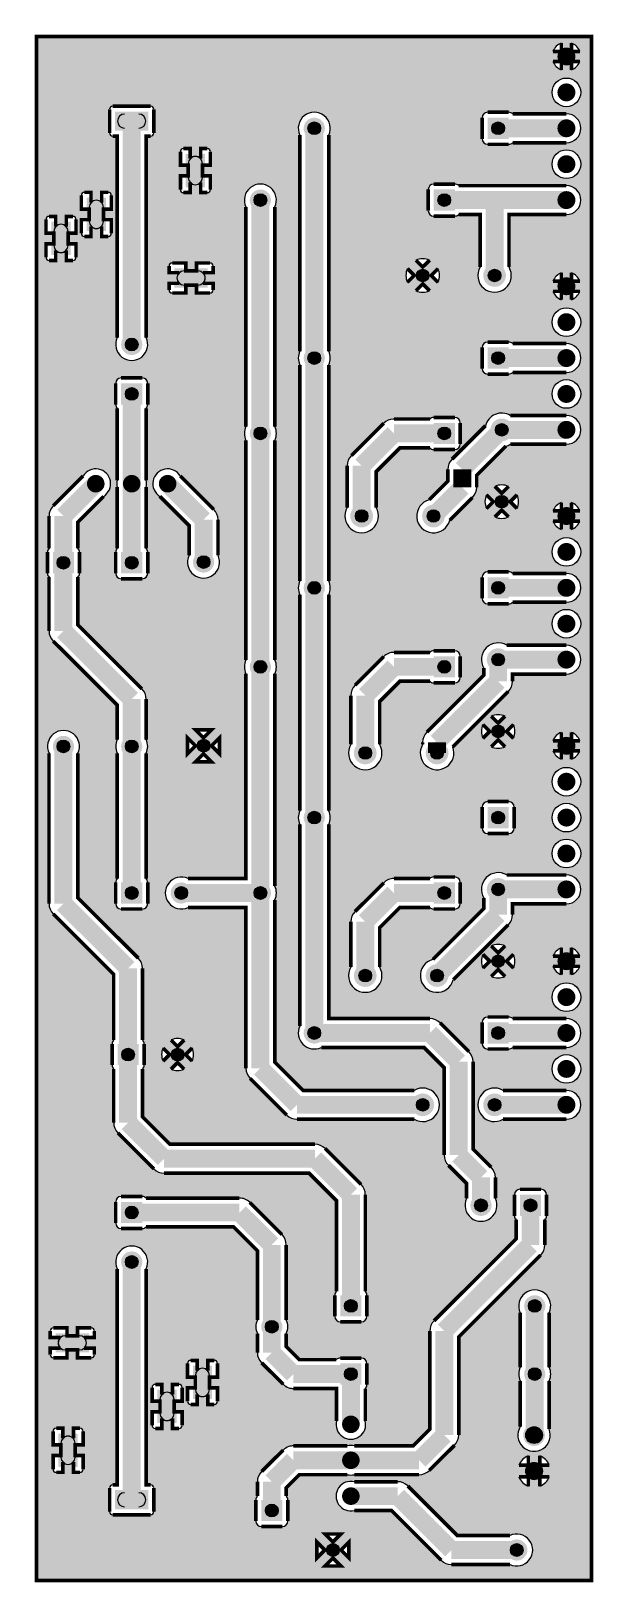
# Model space of a CAD drawing. Extents: x 0 to 40, y 0 to 110.
import ezdxf

# ---------------------------------------------------------------- set-up
doc = ezdxf.new("R2010")
doc.units = 0
for name, color, linetype in [('BOARD_OUTLINE', 2, 'CONTINUOUS'), ('COPPER_BOTTOM', 1, 'CONTINUOUS'), ('DRILL', 255, 'CONTINUOUS')]:
    doc.layers.add(name, color=color, linetype=linetype)

msp = doc.modelspace()

# ---------------------------------------------------------------- hatches: boundary and pattern name
at = {"layer": 'COPPER_BOTTOM'}
h = msp.add_hatch(color=1, dxfattribs=at)
h.paths.add_polyline_path([(39.617157, 0.382843), (0.382843, 0.382843), (0.382843, 109.617157), (39.617157, 109.617157)])
edge = h.paths.add_edge_path()
edge.add_arc((35.306, 24.13), 1.020915, 314.932565, 0)
edge.add_line((36.326915, 24.13), (36.326915, 25.903493))
edge.add_arc((36.056, 26.174), 0.382843, 315.043218, 0)
edge.add_line((36.438843, 26.174), (36.438843, 27.674))
edge.add_arc((36.056, 27.674), 0.382843, 0, 90)
edge.add_line((36.056, 28.056843), (34.556, 28.056843))
edge.add_arc((34.556, 27.674), 0.382843, 90, 180)
edge.add_line((34.173157, 27.674), (34.173157, 26.174))
edge.add_arc((34.556, 26.174), 0.382843, 180, 224.956782)
edge.add_line((34.285085, 25.903493), (34.285085, 24.552878))
edge.add_line((34.285085, 24.552878), (33.349364, 23.617157))
edge.add_line((33.349364, 23.617157), (28.488104, 18.755897))
edge.add_arc((29.21, 18.034001), 1.020915, 135, 180.04653)
edge.add_line((28.189085, 18.033172), (28.189085, 11.090878))
edge.add_line((28.189085, 11.090878), (27.009122, 9.910915))
edge.add_line((27.009122, 9.910915), (22.848411, 9.910915))
edge.add_arc((22.606, 8.89), 1.0493, 76.642778, 103.357222)
edge.add_line((22.363589, 9.910915), (18.542, 9.910915))
edge.add_arc((18.542, 8.89), 1.020915, 90, 108.872582)
edge.add_arc((18.541998, 8.889999), 1.020915, 108.872492, 135)
edge.add_line((17.820103, 9.611895), (16.296103, 8.087896))
edge.add_arc((17.017999, 7.366), 1.020915, 135, 180.087398)
edge.add_line((15.997085, 7.364443), (15.997085, 6.354507))
edge.add_arc((16.268, 6.084), 0.382843, 135.043218, 180)
edge.add_line((15.885157, 6.084), (15.885157, 4.584))
edge.add_arc((16.268, 4.584), 0.382843, 180, 270)
edge.add_line((16.268, 4.201157), (17.768, 4.201157))
edge.add_arc((17.768, 4.584), 0.382843, 270, 0)
edge.add_line((18.150843, 4.584), (18.150843, 6.084))
edge.add_arc((17.768, 6.084), 0.382843, 0, 44.956782)
edge.add_line((18.038915, 6.354507), (18.038915, 6.943124))
edge.add_line((18.038915, 6.943124), (18.964876, 7.869085))
edge.add_line((18.964876, 7.869085), (22.363589, 7.869085))
edge.add_arc((22.606, 8.89), 1.0493, 256.642778, 283.357222)
edge.add_line((22.848411, 7.869085), (27.432, 7.869085))
edge.add_arc((27.432, 8.89), 1.020915, 270, 315.067435)
edge.add_line((28.154745, 8.168954), (29.931046, 9.945255))
edge.add_arc((29.21, 10.668), 1.020915, 314.932565, 0)
edge.add_line((30.230915, 10.668), (30.230915, 17.611124))
edge.add_line((30.230915, 17.611124), (36.027046, 23.407255))
edge = h.paths.add_edge_path()
edge.add_line((31.999085, 48.673548), (31.999085, 47.920878))
edge.add_line((31.999085, 47.920878), (31.695364, 47.617157))
edge.add_line((31.695364, 47.617157), (28.406101, 44.327893))
edge.add_arc((28.702, 43.18), 1.185418, 104.454794, 345.54534)
edge.add_line((29.849894, 42.884103), (33.741046, 46.775255))
edge.add_arc((33.02, 47.498), 1.020915, 314.932565, 0)
edge.add_line((34.040915, 47.498), (34.040915, 48.255085))
edge.add_line((34.040915, 48.255085), (37.846, 48.255085))
edge.add_arc((37.846, 49.276), 1.020915, 270, 90)
edge.add_line((37.846, 50.296915), (33.622452, 50.296915))
edge.add_arc((33.02, 49.276), 1.185418, 59.454727, 210.545273)
edge = h.paths.add_edge_path()
edge.add_line((24.642915, 43.782452), (24.642915, 46.567124))
edge.add_line((24.642915, 46.567124), (25.692948, 47.617157))
edge.add_line((25.692948, 47.617157), (26.076876, 48.001085))
edge.add_line((26.076876, 48.001085), (28.189493, 48.001085))
edge.add_arc((28.46, 48.272), 0.382843, 225.043218, 270)
edge.add_line((28.46, 47.889157), (29.96, 47.889157))
edge.add_arc((29.96, 48.272), 0.382843, 270, 0)
edge.add_line((30.342843, 48.272), (30.342843, 49.772))
edge.add_arc((29.96, 49.772), 0.382843, 0, 90)
edge.add_line((29.96, 50.154843), (28.46, 50.154843))
edge.add_arc((28.46, 49.772), 0.382843, 90, 134.956782)
edge.add_line((28.189493, 50.042915), (25.654, 50.042915))
edge.add_arc((25.654, 49.022), 1.020915, 90, 112.252712)
edge.add_arc((25.653998, 49.021999), 1.020915, 112.252609, 135)
edge.add_line((24.932102, 49.743895), (23.617157, 48.42895))
edge.add_line((23.617157, 48.42895), (23.617157, 48.42895))
edge.add_line((23.617157, 48.42895), (22.900103, 47.711896))
edge.add_arc((23.621999, 46.99), 1.020915, 135, 180.080777)
edge.add_line((22.601085, 46.988561), (22.601085, 43.782452))
edge.add_arc((23.622, 43.18), 1.185418, 149.454727, 30.545273)
edge = h.paths.add_edge_path()
edge.add_arc((16.21, 49.022), 1.131, 334.510715, 25.489285)
edge.add_line((17.230915, 49.508717), (17.230915, 64.537283))
edge.add_arc((16.21, 65.024), 1.131, 334.510715, 25.489285)
edge.add_line((17.230915, 65.510717), (17.230915, 81.047283))
edge.add_arc((16.21, 81.534), 1.131, 334.510715, 25.489285)
edge.add_line((17.230915, 82.020717), (17.230915, 97.557283))
edge.add_arc((16.21, 98.044), 1.131, 334.510715, 205.489285)
edge.add_line((15.189085, 97.557283), (15.189085, 82.020717))
edge.add_arc((16.21, 81.534), 1.131, 154.510715, 205.489285)
edge.add_line((15.189085, 81.047283), (15.189085, 65.510717))
edge.add_arc((16.21, 65.024), 1.131, 154.510715, 205.489285)
edge.add_line((15.189085, 64.537283), (15.189085, 50.042915))
edge.add_line((15.189085, 50.042915), (11.098717, 50.042915))
edge.add_arc((10.612, 49.022), 1.131, 64.510715, 295.489285)
edge.add_line((11.098717, 48.001085), (15.189085, 48.001085))
edge.add_line((15.189085, 48.001085), (15.189085, 36.623358))
edge.add_arc((16.209999, 36.622), 1.020915, 179.923764, 225)
edge.add_line((15.488103, 35.900104), (18.074104, 33.314103))
edge.add_arc((18.796, 34.035999), 1.020915, 225, 270.062677)
edge.add_line((18.797116, 33.015085), (27.083548, 33.015085))
edge.add_arc((27.686, 34.036), 1.185418, 239.454727, 120.545273)
edge.add_line((27.083548, 35.056915), (19.218876, 35.056915))
edge.add_line((19.218876, 35.056915), (17.230915, 37.044876))
edge.add_line((17.230915, 37.044876), (17.230915, 48.535283))
edge = h.paths.add_edge_path()
edge.add_line((18.999085, 53.869283), (18.999085, 39.602717))
edge.add_arc((20.02, 39.116), 1.131, 154.510715, 295.489285)
edge.add_line((20.506717, 38.095085), (27.771122, 38.095085))
edge.add_line((27.771122, 38.095085), (29.205085, 36.661122))
edge.add_line((29.205085, 36.661122), (29.205085, 30.481567))
edge.add_arc((30.225999, 30.48), 1.020915, 179.912077, 225)
edge.add_line((29.504103, 29.758104), (30.785085, 28.477122))
edge.add_line((30.785085, 28.477122), (30.785085, 27.410717))
edge.add_arc((31.806, 26.924), 1.131, 154.510715, 25.489285)
edge.add_line((32.826915, 27.410717), (32.826915, 28.9))
edge.add_arc((31.806, 28.9), 1.020915, 0, 45.067435)
edge.add_line((32.527046, 29.622745), (31.246915, 30.902876))
edge.add_line((31.246915, 30.902876), (31.246915, 37.084))
edge.add_arc((30.226, 37.084), 1.020915, 0, 45.067435)
edge.add_line((30.947046, 37.806745), (28.916745, 39.837046))
edge.add_arc((28.194, 39.116), 1.020915, 44.932565, 89.176336)
edge.add_arc((28.193999, 39.116), 1.020915, 89.176279, 90.009686)
edge.add_line((28.193826, 40.136915), (21.040915, 40.136915))
edge.add_line((21.040915, 40.136915), (21.040915, 53.869283))
edge.add_arc((20.02, 54.356), 1.131, 334.510715, 25.489285)
edge.add_line((21.040915, 54.842717), (21.040915, 70.125283))
edge.add_arc((20.02, 70.612), 1.131, 334.510715, 25.489285)
edge.add_line((21.040915, 71.098717), (21.040915, 86.381283))
edge.add_arc((20.02, 86.868), 1.131, 334.510715, 25.489285)
edge.add_line((21.040915, 87.354717), (21.040915, 102.637283))
edge.add_arc((20.02, 103.124), 1.131, 334.510715, 205.489285)
edge.add_line((18.999085, 102.637283), (18.999085, 87.354717))
edge.add_arc((20.02, 86.868), 1.131, 154.510715, 205.489285)
edge.add_line((18.999085, 86.381283), (18.999085, 71.098717))
edge.add_arc((20.02, 70.612), 1.131, 154.510715, 205.489285)
edge.add_line((18.999085, 70.125283), (18.999085, 54.842717))
edge.add_arc((20.02, 54.356), 1.131, 154.510715, 205.489285)
edge = h.paths.add_edge_path()
edge.add_line((23.327046, 28.408745), (20.788745, 30.947046))
edge.add_arc((20.066, 30.226), 1.020915, 44.932565, 90)
edge.add_line((20.066, 31.246915), (9.820876, 31.246915))
edge.add_line((9.820876, 31.246915), (7.878915, 33.188876))
edge.add_line((7.878915, 33.188876), (7.878915, 36.571493))
edge.add_arc((7.608, 36.842), 0.382843, 315.043218, 0)
edge.add_line((7.990843, 36.842), (7.990843, 38.342))
edge.add_arc((7.608, 38.342), 0.382843, 0, 44.956782)
edge.add_line((7.878915, 38.612507), (7.878915, 43.688))
edge.add_arc((6.858, 43.688), 1.020915, 0, 45.067435)
edge.add_line((7.579046, 44.410745), (4.372634, 47.617157))
edge.add_line((4.372634, 47.617157), (4.372634, 47.617157))
edge.add_line((4.372634, 47.617157), (3.306915, 48.682876))
edge.add_line((3.306915, 48.682876), (3.306915, 58.903283))
edge.add_arc((2.286, 59.39), 1.131, 334.510715, 205.489285)
edge.add_line((1.265085, 58.903283), (1.265085, 48.261322))
edge.add_arc((2.285999, 48.26), 1.020915, 179.925802, 225)
edge.add_line((1.564103, 47.538104), (5.837085, 43.265122))
edge.add_line((5.837085, 43.265122), (5.837085, 38.612507))
edge.add_arc((6.108, 38.342), 0.382843, 135.043218, 180)
edge.add_line((5.725157, 38.342), (5.725157, 36.842))
edge.add_arc((6.108, 36.842), 0.382843, 180, 224.956782)
edge.add_line((5.837085, 36.571493), (5.837085, 32.767311))
edge.add_arc((6.857999, 32.766), 1.020915, 179.926437, 225)
edge.add_line((6.136103, 32.044104), (8.676104, 29.504104))
edge.add_arc((9.398, 30.225999), 1.020915, 225, 270.059396)
edge.add_line((9.399058, 29.205085), (19.643122, 29.205085))
edge.add_line((19.643122, 29.205085), (21.585085, 27.263122))
edge.add_line((21.585085, 27.263122), (21.585085, 20.832507))
edge.add_arc((21.856, 20.562), 0.382843, 135.043218, 180)
edge.add_line((21.473157, 20.562), (21.473157, 19.062))
edge.add_arc((21.856, 19.062), 0.382843, 180, 270)
edge.add_line((21.856, 18.679157), (23.356, 18.679157))
edge.add_arc((23.356, 19.062), 0.382843, 270, 0)
edge.add_line((23.738843, 19.062), (23.738843, 20.562))
edge.add_arc((23.356, 20.562), 0.382843, 0, 44.956782)
edge.add_line((23.626915, 20.832507), (23.626915, 27.686))
edge.add_arc((22.606, 27.686), 1.020915, 0, 45.067435)
edge = h.paths.add_edge_path()
edge.add_arc((37.846, 98.044), 1.020915, 270, 90)
edge.add_line((37.846, 99.064915), (30.230507, 99.064915))
edge.add_arc((29.96, 98.794), 0.382843, 45.043218, 90)
edge.add_line((29.96, 99.176843), (28.46, 99.176843))
edge.add_arc((28.46, 98.794), 0.382843, 90, 180)
edge.add_line((28.077157, 98.794), (28.077157, 97.294))
edge.add_arc((28.46, 97.294), 0.382843, 180, 270)
edge.add_line((28.46, 96.911157), (29.96, 96.911157))
edge.add_arc((29.96, 97.294), 0.382843, 270, 314.956782)
edge.add_line((30.230507, 97.023085), (31.745085, 97.023085))
edge.add_line((31.745085, 97.023085), (31.745085, 93.312452))
edge.add_arc((32.766, 92.71), 1.185418, 149.454727, 30.545273)
edge.add_line((33.786915, 93.312452), (33.786915, 97.023085))
edge.add_line((33.786915, 97.023085), (37.846, 97.023085))
edge = h.paths.add_edge_path()
edge.add_arc((23.367998, 79.247999), 1.020915, 135, 180.102546)
edge.add_line((22.347085, 79.246172), (22.347085, 76.294452))
edge.add_arc((23.368, 75.692), 1.185418, 149.454727, 30.545273)
edge.add_line((24.388915, 76.294452), (24.388915, 78.825124))
edge.add_line((24.388915, 78.825124), (26.076876, 80.513085))
edge.add_line((26.076876, 80.513085), (28.189493, 80.513085))
edge.add_arc((28.46, 80.784), 0.382843, 225.043218, 270)
edge.add_line((28.46, 80.401157), (29.96, 80.401157))
edge.add_arc((29.96, 80.784), 0.382843, 270, 0)
edge.add_line((30.342843, 80.784), (30.342843, 82.284))
edge.add_arc((29.96, 82.284), 0.382843, 0, 90)
edge.add_line((29.96, 82.666843), (28.46, 82.666843))
edge.add_arc((28.46, 82.284), 0.382843, 90, 134.956782)
edge.add_line((28.189493, 82.554915), (25.654, 82.554915))
edge.add_arc((25.654, 81.534), 1.020915, 90, 93.841398)
edge.add_arc((25.653999, 81.534), 1.020915, 93.841338, 135)
edge.add_line((24.932103, 82.255896), (23.617157, 80.94095))
edge.add_line((23.617157, 80.94095), (23.617157, 80.94095))
edge.add_line((23.617157, 80.94095), (22.646102, 79.969895))
edge = h.paths.add_edge_path()
edge.add_arc((32.27, 71.362), 0.382843, 90, 180)
edge.add_line((31.887157, 71.362), (31.887157, 69.862))
edge.add_arc((32.27, 69.862), 0.382843, 180, 270)
edge.add_line((32.27, 69.479157), (33.77, 69.479157))
edge.add_arc((33.77, 69.862), 0.382843, 270, 314.956782)
edge.add_line((34.040507, 69.591085), (37.846, 69.591085))
edge.add_arc((37.846, 70.612), 1.020915, 270, 90)
edge.add_line((37.846, 71.632915), (34.040507, 71.632915))
edge.add_arc((33.77, 71.362), 0.382843, 45.043218, 90)
edge.add_line((33.77, 71.744843), (32.27, 71.744843))
edge = h.paths.add_edge_path()
edge.add_arc((23.621999, 62.992), 1.020915, 135, 180.080777)
edge.add_line((22.601085, 62.990561), (22.601085, 59.530452))
edge.add_arc((23.622, 58.928), 1.185418, 149.454727, 30.545273)
edge.add_line((24.642915, 59.530452), (24.642915, 62.569124))
edge.add_line((24.642915, 62.569124), (26.076876, 64.003085))
edge.add_line((26.076876, 64.003085), (28.189493, 64.003085))
edge.add_arc((28.46, 64.274), 0.382843, 225.043218, 270)
edge.add_line((28.46, 63.891157), (29.96, 63.891157))
edge.add_arc((29.96, 64.274), 0.382843, 270, 0)
edge.add_line((30.342843, 64.274), (30.342843, 65.774))
edge.add_arc((29.96, 65.774), 0.382843, 0, 90)
edge.add_line((29.96, 66.156843), (28.46, 66.156843))
edge.add_arc((28.46, 65.774), 0.382843, 90, 134.956782)
edge.add_line((28.189493, 66.044915), (25.654, 66.044915))
edge.add_arc((25.654, 65.024), 1.020915, 90, 112.252712)
edge.add_arc((25.653998, 65.023999), 1.020915, 112.252609, 135)
edge.add_line((24.932102, 65.745895), (23.617157, 64.43095))
edge.add_line((23.617157, 64.43095), (23.617157, 64.43095))
edge.add_line((23.617157, 64.43095), (22.900103, 63.713896))
edge = h.paths.add_edge_path()
edge.add_arc((17.018, 24.13), 1.020915, 0, 45.067435)
edge.add_line((17.739046, 24.852745), (15.454745, 27.137046))
edge.add_arc((14.732, 26.416), 1.020915, 44.932565, 68.772519)
edge.add_arc((14.731998, 26.416001), 1.020915, 68.77242, 90.063911)
edge.add_line((14.73086, 27.436915), (8.132507, 27.436915))
edge.add_arc((7.862, 27.166), 0.382843, 45.043218, 90)
edge.add_line((7.862, 27.548843), (6.362, 27.548843))
edge.add_arc((6.362, 27.166), 0.382843, 90, 180)
edge.add_line((5.979157, 27.166), (5.979157, 25.666))
edge.add_arc((6.362, 25.666), 0.382843, 180, 270)
edge.add_line((6.362, 25.283157), (7.862, 25.283157))
edge.add_arc((7.862, 25.666), 0.382843, 270, 314.956782)
edge.add_line((8.132507, 25.395085), (14.309122, 25.395085))
edge.add_line((14.309122, 25.395085), (15.997085, 23.707122))
edge.add_line((15.997085, 23.707122), (15.997085, 18.820717))
edge.add_arc((17.018, 18.334), 1.131, 154.510715, 205.489285)
edge.add_line((15.997085, 17.847283), (15.997085, 16.511557))
edge.add_arc((17.017999, 16.51), 1.020915, 179.912602, 225)
edge.add_line((16.296103, 15.788104), (17.820103, 14.264105))
edge.add_arc((18.541998, 14.986001), 1.020915, 225, 251.127508)
edge.add_arc((18.542, 14.986), 1.020915, 251.127418, 270)
edge.add_line((18.542, 13.965085), (21.585085, 13.965085))
edge.add_line((21.585085, 13.965085), (21.585085, 11.672411))
edge.add_arc((22.606, 11.43), 1.0493, 166.642778, 13.357222)
edge.add_line((23.626915, 11.672411), (23.626915, 13.965493))
edge.add_arc((23.356, 14.236), 0.382843, 315.043218, 0)
edge.add_line((23.738843, 14.236), (23.738843, 15.736))
edge.add_arc((23.356, 15.736), 0.382843, 0, 90)
edge.add_line((23.356, 16.118843), (21.856, 16.118843))
edge.add_arc((21.856, 15.736), 0.382843, 90, 134.956782)
edge.add_line((21.585493, 16.006915), (18.964876, 16.006915))
edge.add_line((18.964876, 16.006915), (18.038915, 16.932876))
edge.add_line((18.038915, 16.932876), (18.038915, 17.847283))
edge.add_arc((17.018, 18.334), 1.131, 334.510715, 25.489285)
edge.add_line((18.038915, 18.820717), (18.038915, 24.13))
edge = h.paths.add_edge_path()
edge.add_line((8.132915, 88.314717), (8.132915, 102.572701))
edge.add_line((8.132915, 102.572701), (8.451041, 102.572701))
edge.add_arc((8.451041, 102.79296), 0.220259, 270, 0)
edge.add_line((8.6713, 102.79296), (8.6713, 104.471041))
edge.add_arc((8.451041, 104.471041), 0.220259, 0, 90)
edge.add_line((8.451041, 104.6913), (5.772959, 104.6913))
edge.add_arc((5.772959, 104.471041), 0.220259, 90, 180)
edge.add_line((5.5527, 104.471041), (5.5527, 102.79296))
edge.add_arc((5.772959, 102.79296), 0.220259, 180, 270)
edge.add_line((5.772959, 102.572701), (6.091085, 102.572701))
edge.add_line((6.091085, 102.572701), (6.091085, 88.314717))
edge.add_arc((7.112, 87.828), 1.131, 154.510715, 25.489285)
edge = h.paths.add_edge_path()
edge.add_line((3.772959, 95.4727), (4.236362, 95.4727))
edge.add_line((4.236362, 95.4727), (4.236362, 96.198353))
edge.add_arc((4.612, 96.532), 0.502419, 221.611931, 318.387897)
edge.add_line((4.987637, 96.198352), (4.987637, 95.4727))
edge.add_line((4.987637, 95.4727), (5.45104, 95.4727))
edge.add_arc((5.45104, 95.692959), 0.220259, 270, 0)
edge.add_line((5.671299, 95.692959), (5.671299, 96.656362))
edge.add_line((5.671299, 96.656362), (5.114419, 96.656362))
edge.add_line((5.114419, 96.656362), (5.114419, 97.407638))
edge.add_line((5.114419, 97.407638), (5.671299, 97.407638))
edge.add_line((5.671299, 97.407638), (5.671299, 98.371041))
edge.add_arc((5.45104, 98.371041), 0.220259, 0, 90)
edge.add_line((5.45104, 98.5913), (4.987637, 98.5913))
edge.add_line((4.987637, 98.5913), (4.987637, 97.865648))
edge.add_arc((4.612, 97.532), 0.502419, 41.612103, 138.388069)
edge.add_line((4.236362, 97.865647), (4.236362, 98.5913))
edge.add_line((4.236362, 98.5913), (3.772959, 98.5913))
edge.add_arc((3.772959, 98.371041), 0.220259, 90, 180)
edge.add_line((3.5527, 98.371041), (3.5527, 97.407638))
edge.add_line((3.5527, 97.407638), (4.109581, 97.407638))
edge.add_line((4.109581, 97.407638), (4.109581, 96.656362))
edge.add_line((4.109581, 96.656362), (3.5527, 96.656362))
edge.add_line((3.5527, 96.656362), (3.5527, 95.692959))
edge.add_arc((3.772959, 95.692959), 0.220259, 180, 270)
edge = h.paths.add_edge_path()
edge.add_arc((1.272959, 93.992959), 0.220259, 180, 270)
edge.add_line((1.272959, 93.7727), (1.736361, 93.7727))
edge.add_line((1.736361, 93.7727), (1.736361, 94.498353))
edge.add_arc((2.112, 94.832), 0.502419, 221.611931, 318.387897)
edge.add_line((2.487637, 94.498352), (2.487637, 93.7727))
edge.add_line((2.487637, 93.7727), (2.95104, 93.7727))
edge.add_arc((2.95104, 93.992959), 0.220259, 270, 0)
edge.add_line((3.171299, 93.992959), (3.171299, 94.956362))
edge.add_line((3.171299, 94.956362), (2.614419, 94.956362))
edge.add_line((2.614419, 94.956362), (2.614419, 95.707638))
edge.add_line((2.614419, 95.707638), (3.171299, 95.707638))
edge.add_line((3.171299, 95.707638), (3.171299, 96.671041))
edge.add_arc((2.95104, 96.671041), 0.220259, 0, 90)
edge.add_line((2.95104, 96.8913), (2.487637, 96.8913))
edge.add_line((2.487637, 96.8913), (2.487637, 96.165648))
edge.add_arc((2.112, 95.832), 0.502419, 41.612103, 138.388069)
edge.add_line((1.736361, 96.165647), (1.736361, 96.8913))
edge.add_line((1.736361, 96.8913), (1.272959, 96.8913))
edge.add_arc((1.272959, 96.671041), 0.220259, 90, 180)
edge.add_line((1.0527, 96.671041), (1.0527, 95.707638))
edge.add_line((1.0527, 95.707638), (1.609581, 95.707638))
edge.add_line((1.609581, 95.707638), (1.609581, 94.956362))
edge.add_line((1.609581, 94.956362), (1.0527, 94.956362))
edge.add_line((1.0527, 94.956362), (1.0527, 93.992959))
edge = h.paths.add_edge_path()
edge.add_arc((7.862, 71.64), 0.382843, 270, 0)
edge.add_line((8.244843, 71.64), (8.244843, 73.14))
edge.add_arc((7.862, 73.14), 0.382843, 0, 44.956782)
edge.add_line((8.132915, 73.410507), (8.132915, 77.735589))
edge.add_arc((7.112, 77.978), 1.0493, 346.642778, 13.357222)
edge.add_line((8.132915, 78.220411), (8.132915, 83.307493))
edge.add_arc((7.862, 83.578), 0.382843, 315.043218, 0)
edge.add_line((8.244843, 83.578), (8.244843, 85.078))
edge.add_arc((7.862, 85.078), 0.382843, 0, 90)
edge.add_line((7.862, 85.460843), (6.362, 85.460843))
edge.add_arc((6.362, 85.078), 0.382843, 90, 180)
edge.add_line((5.979157, 85.078), (5.979157, 83.578))
edge.add_arc((6.362, 83.578), 0.382843, 180, 224.956782)
edge.add_line((6.091085, 83.307493), (6.091085, 78.220411))
edge.add_arc((7.112, 77.978), 1.0493, 166.642778, 193.357222)
edge.add_line((6.091085, 77.735589), (6.091085, 73.410507))
edge.add_arc((6.362, 73.14), 0.382843, 135.043218, 180)
edge.add_line((5.979157, 73.14), (5.979157, 71.64))
edge.add_arc((6.362, 71.64), 0.382843, 180, 270)
edge.add_line((6.362, 71.257157), (7.862, 71.257157))
edge = h.paths.add_edge_path()
edge.add_arc((12.192, 72.436), 1.131, 154.510715, 25.489285)
edge.add_line((13.212915, 72.922717), (13.212915, 75.438001))
edge.add_arc((12.192, 75.438001), 1.020915, 0, 45.095367)
edge.add_line((12.912693, 76.161097), (10.545311, 78.52848))
edge.add_arc((9.652001, 77.978), 1.0493, 31.642443, 238.356888)
edge.add_line((9.10151, 77.084697), (11.171085, 75.015122))
edge.add_line((11.171085, 75.015122), (11.171085, 72.922717))
edge = h.paths.add_edge_path()
edge.add_arc((3.036, 71.64), 0.382843, 315.043218, 0)
edge.add_line((3.418843, 71.64), (3.418843, 73.14))
edge.add_arc((3.036, 73.14), 0.382843, 0, 44.956782)
edge.add_line((3.306915, 73.410507), (3.306915, 75.269124))
edge.add_line((3.306915, 75.269124), (5.122483, 77.084692))
edge.add_arc((4.572, 77.978), 1.0493, 301.64261, 148.357055)
edge.add_line((3.678695, 78.528488), (1.564103, 76.413896))
edge.add_arc((2.285999, 75.692), 1.020915, 135, 180.077254)
edge.add_line((1.265085, 75.690624), (1.265085, 73.410507))
edge.add_arc((1.536, 73.14), 0.382843, 135.043218, 180)
edge.add_line((1.153157, 73.14), (1.153157, 71.64))
edge.add_arc((1.536, 71.64), 0.382843, 180, 224.956782)
edge.add_line((1.265085, 71.369493), (1.265085, 67.565253))
edge.add_arc((2.285999, 67.564), 1.020915, 179.929654, 225)
edge.add_line((1.564103, 66.842104), (6.091085, 62.315122))
edge.add_line((6.091085, 62.315122), (6.091085, 59.876717))
edge.add_arc((7.112, 59.39), 1.131, 154.510715, 205.489285)
edge.add_line((6.091085, 58.903283), (6.091085, 50.042507))
edge.add_arc((6.362, 49.772), 0.382843, 135.043218, 180)
edge.add_line((5.979157, 49.772), (5.979157, 48.272))
edge.add_arc((6.362, 48.272), 0.382843, 180, 270)
edge.add_line((6.362, 47.889157), (7.862, 47.889157))
edge.add_arc((7.862, 48.272), 0.382843, 270, 0)
edge.add_line((8.244843, 48.272), (8.244843, 49.772))
edge.add_arc((7.862, 49.772), 0.382843, 0, 44.956782)
edge.add_line((8.132915, 50.042507), (8.132915, 58.903283))
edge.add_arc((7.112, 59.39), 1.131, 334.510715, 25.489285)
edge.add_line((8.132915, 59.876717), (8.132915, 62.738))
edge.add_arc((7.112, 62.738), 1.020915, 0, 45.067435)
edge.add_line((7.833046, 63.460745), (3.306915, 67.986876))
edge.add_line((3.306915, 67.986876), (3.306915, 71.369493))
edge = h.paths.add_edge_path()
edge.add_line((22.848411, 5.329084), (25.485122, 5.329084))
edge.add_line((25.485122, 5.329084), (28.996103, 1.818103))
edge.add_arc((29.717999, 2.539999), 1.020915, 225, 270.084708)
edge.add_line((29.719508, 1.519085), (33.849283, 1.519085))
edge.add_arc((34.336, 2.54), 1.131, 244.510715, 115.489285)
edge.add_line((33.849283, 3.560915), (30.140875, 3.560915))
edge.add_line((30.140875, 3.560915), (26.631097, 7.070692))
edge.add_arc((25.908001, 6.349999), 1.020915, 44.904633, 90)
edge.add_line((25.908001, 7.370914), (22.848411, 7.370914))
edge.add_arc((22.606, 6.349999), 1.0493, 76.642778, 283.357222)
edge = h.paths.add_edge_path()
edge.add_arc((7.112, 22.916), 1.131, 334.510715, 205.489285)
edge.add_line((6.091085, 22.429283), (6.091085, 7.155299))
edge.add_line((6.091085, 7.155299), (5.772959, 7.155299))
edge.add_arc((5.772959, 6.93504), 0.220259, 90, 180)
edge.add_line((5.5527, 6.93504), (5.5527, 5.256959))
edge.add_arc((5.772959, 5.256959), 0.220259, 180, 270)
edge.add_line((5.772959, 5.0367), (8.451041, 5.0367))
edge.add_arc((8.451041, 5.256959), 0.220259, 270, 0)
edge.add_line((8.6713, 5.256959), (8.6713, 6.93504))
edge.add_arc((8.451041, 6.93504), 0.220259, 0, 90)
edge.add_line((8.451041, 7.155299), (8.132915, 7.155299))
edge.add_line((8.132915, 7.155299), (8.132915, 22.429283))
edge = h.paths.add_edge_path()
edge.add_line((38.206282, 109.153975), (38.206282, 108.564282))
edge.add_line((38.206282, 108.564282), (38.795975, 108.564282))
edge.add_arc((37.846, 108.204), 1.016, 20.769438, 69.230562)
edge = h.paths.add_edge_path()
edge.add_arc((37.846, 100.584), 1.016, 0, 360)
edge = h.paths.add_edge_path()
edge.add_arc((33.77, 103.874), 0.382843, 45.043218, 90)
edge.add_line((33.77, 104.256843), (32.27, 104.256843))
edge.add_arc((32.27, 103.874), 0.382843, 90, 180)
edge.add_line((31.887157, 103.874), (31.887157, 102.374))
edge.add_arc((32.27, 102.374), 0.382843, 180, 270)
edge.add_line((32.27, 101.991157), (33.77, 101.991157))
edge.add_arc((33.77, 102.374), 0.382843, 270, 314.956782)
edge.add_line((34.040507, 102.103085), (37.846, 102.103085))
edge.add_arc((37.846, 103.124), 1.020915, 270, 90)
edge.add_line((37.846, 104.144915), (34.040507, 104.144915))
edge = h.paths.add_edge_path()
edge.add_arc((37.846, 105.664), 1.016, 0, 360)
edge = h.paths.add_edge_path()
edge.add_arc((37.846, 108.204), 0.4445, 0, 360)
edge = h.paths.add_edge_path()
edge.add_line((37.485718, 107.254025), (37.485718, 107.843718))
edge.add_line((37.485718, 107.843718), (36.896025, 107.843718))
edge.add_arc((37.846, 108.204), 1.016, 200.769438, 249.230562)
edge = h.paths.add_edge_path()
edge.add_line((38.795975, 107.843718), (38.206282, 107.843718))
edge.add_line((38.206282, 107.843718), (38.206282, 107.254025))
edge.add_arc((37.846, 108.204), 1.016, 290.769438, 339.230562)
edge = h.paths.add_edge_path()
edge.add_line((36.896025, 108.564282), (37.485718, 108.564282))
edge.add_line((37.485718, 108.564282), (37.485718, 109.153975))
edge.add_arc((37.846, 108.204), 1.016, 110.769438, 159.230562)
edge = h.paths.add_edge_path()
edge.add_arc((11.612, 99.632), 0.502419, 221.611931, 318.387897)
edge.add_line((11.987637, 99.298352), (11.987637, 98.5727))
edge.add_line((11.987637, 98.5727), (12.45104, 98.5727))
edge.add_arc((12.45104, 98.792959), 0.220259, 270, 0)
edge.add_line((12.671299, 98.792959), (12.671299, 99.756362))
edge.add_line((12.671299, 99.756362), (12.114419, 99.756362))
edge.add_line((12.114419, 99.756362), (12.114419, 100.507638))
edge.add_line((12.114419, 100.507638), (12.671299, 100.507638))
edge.add_line((12.671299, 100.507638), (12.671299, 101.471041))
edge.add_arc((12.45104, 101.471041), 0.220259, 0, 90)
edge.add_line((12.45104, 101.6913), (11.987637, 101.6913))
edge.add_line((11.987637, 101.6913), (11.987637, 100.965648))
edge.add_arc((11.612, 100.632), 0.502419, 41.612103, 138.388069)
edge.add_line((11.236361, 100.965647), (11.236361, 101.6913))
edge.add_line((11.236361, 101.6913), (10.772959, 101.6913))
edge.add_arc((10.772959, 101.471041), 0.220259, 90, 180)
edge.add_line((10.5527, 101.471041), (10.5527, 100.507638))
edge.add_line((10.5527, 100.507638), (11.109581, 100.507638))
edge.add_line((11.109581, 100.507638), (11.109581, 99.756362))
edge.add_line((11.109581, 99.756362), (10.5527, 99.756362))
edge.add_line((10.5527, 99.756362), (10.5527, 98.792959))
edge.add_arc((10.772959, 98.792959), 0.220259, 180, 270)
edge.add_line((10.772959, 98.5727), (11.236361, 98.5727))
edge.add_line((11.236361, 98.5727), (11.236361, 99.298353))
edge = h.paths.add_edge_path()
edge.add_arc((12.651041, 91.69296), 0.220259, 270, 0)
edge.add_line((12.8713, 91.69296), (12.8713, 92.156363))
edge.add_line((12.8713, 92.156363), (12.145648, 92.156363))
edge.add_arc((11.812, 92.532), 0.502419, 311.612103, 48.388069)
edge.add_line((12.145647, 92.907638), (12.8713, 92.907638))
edge.add_line((12.8713, 92.907638), (12.8713, 93.371041))
edge.add_arc((12.651041, 93.371041), 0.220259, 0, 90)
edge.add_line((12.651041, 93.5913), (11.687638, 93.5913))
edge.add_line((11.687638, 93.5913), (11.687638, 93.034419))
edge.add_line((11.687638, 93.034419), (10.936362, 93.034419))
edge.add_line((10.936362, 93.034419), (10.936362, 93.5913))
edge.add_line((10.936362, 93.5913), (9.972959, 93.5913))
edge.add_arc((9.972959, 93.371041), 0.220259, 90, 180)
edge.add_line((9.7527, 93.371041), (9.7527, 92.907638))
edge.add_line((9.7527, 92.907638), (10.478353, 92.907638))
edge.add_arc((10.812, 92.532), 0.502419, 131.611931, 228.387897)
edge.add_line((10.478352, 92.156363), (9.7527, 92.156363))
edge.add_line((9.7527, 92.156363), (9.7527, 91.69296))
edge.add_arc((9.972959, 91.69296), 0.220259, 180, 270)
edge.add_line((9.972959, 91.472701), (10.936362, 91.472701))
edge.add_line((10.936362, 91.472701), (10.936362, 92.029581))
edge.add_line((10.936362, 92.029581), (11.687638, 92.029581))
edge.add_line((11.687638, 92.029581), (11.687638, 91.472701))
edge.add_line((11.687638, 91.472701), (12.651041, 91.472701))
h.paths.add_polyline_path([(11.627269, 58.303157), (12.756731, 58.303157), (12.192, 58.867888)])
h.paths.add_polyline_path([(11.059157, 60.000731), (11.059157, 58.871269), (11.623888, 59.436)])
edge = h.paths.add_edge_path()
edge.add_arc((12.192, 59.436), 0.45, 0, 360)
h.paths.add_polyline_path([(13.324843, 58.871269), (13.324843, 60.000731), (12.760112, 59.436)])
h.paths.add_polyline_path([(12.756731, 60.568843), (11.627269, 60.568843), (12.192, 60.004112)])
edge = h.paths.add_edge_path()
edge.add_arc((35.606, 19.812), 1.131, 334.510715, 205.489285)
edge.add_line((34.585085, 19.325283), (34.585085, 15.472717))
edge.add_arc((35.606, 14.986), 1.131, 154.510715, 205.489285)
edge.add_line((34.585085, 14.499283), (34.585085, 11.276631))
edge.add_arc((35.56, 10.668), 1.1493, 148.02384, 21.825996)
edge.add_line((36.626915, 11.095297), (36.626915, 14.499283))
edge.add_arc((35.606, 14.986), 1.131, 334.510715, 25.489285)
edge.add_line((36.626915, 15.472717), (36.626915, 19.325283))
edge = h.paths.add_edge_path()
edge.add_line((35.987307, 8.535552), (36.634612, 8.535552))
edge.add_arc((35.56, 8.128), 1.1493, 20.769476, 69.230524)
edge.add_line((35.967552, 9.202612), (35.967552, 8.555307))
edge.add_arc((35.56, 8.128), 0.5905, 46.355546, 133.644454)
edge.add_line((35.152448, 8.555307), (35.152448, 9.202612))
edge.add_arc((35.56, 8.128), 1.1493, 110.769476, 159.230524)
edge.add_line((34.485388, 8.535552), (35.132693, 8.535552))
edge.add_arc((35.56, 8.128), 0.5905, 136.355546, 223.644454)
edge.add_line((35.132693, 7.720448), (34.485388, 7.720448))
edge.add_arc((35.56, 8.128), 1.1493, 200.769476, 249.230524)
edge.add_line((35.152448, 7.053388), (35.152448, 7.700693))
edge.add_arc((35.56, 8.128), 0.5905, 226.355546, 313.644454)
edge.add_line((35.967552, 7.700693), (35.967552, 7.053388))
edge.add_arc((35.56, 8.128), 1.1493, 290.769476, 339.230524)
edge.add_line((36.634612, 7.720448), (35.987307, 7.720448))
edge.add_arc((35.56, 8.128), 0.5905, 316.355546, 43.644454)
edge = h.paths.add_edge_path()
edge.add_arc((10.358, 37.592), 1.131, 155.769441, 204.230559)
edge.add_line((9.32664, 37.127827), (9.790813, 37.592))
edge.add_line((9.790813, 37.592), (9.32664, 38.056173))
edge = h.paths.add_edge_path()
edge.add_line((10.822173, 36.56064), (10.358, 37.024813))
edge.add_line((10.358, 37.024813), (9.893827, 36.56064))
edge.add_arc((10.358, 37.592), 1.131, 245.769441, 294.230559)
edge = h.paths.add_edge_path()
edge.add_arc((10.358, 37.592), 0.45, 0, 360)
edge = h.paths.add_edge_path()
edge.add_line((11.38936, 38.056173), (10.925187, 37.592))
edge.add_line((10.925187, 37.592), (11.38936, 37.127827))
edge.add_arc((10.358, 37.592), 1.131, 335.769441, 24.230559)
edge = h.paths.add_edge_path()
edge.add_line((9.893827, 38.62336), (10.358, 38.159187))
edge.add_line((10.358, 38.159187), (10.822173, 38.62336))
edge.add_arc((10.358, 37.592), 1.131, 65.769441, 114.230559)
edge = h.paths.add_edge_path()
edge.add_line((38.206282, 92.897975), (38.206282, 92.308282))
edge.add_line((38.206282, 92.308282), (38.795975, 92.308282))
edge.add_arc((37.846, 91.948), 1.016, 20.769438, 69.230562)
edge = h.paths.add_edge_path()
edge.add_arc((37.846, 73.152), 1.016, 0, 360)
edge = h.paths.add_edge_path()
edge.add_arc((28.448, 75.692), 1.185418, 104.454794, 345.54534)
edge.add_line((29.595894, 75.396103), (31.201046, 77.001255))
edge.add_arc((30.48, 77.724), 1.020915, 314.932565, 0)
edge.add_line((31.500915, 77.724), (31.500915, 78.571124))
edge.add_line((31.500915, 78.571124), (33.569897, 80.640106))
edge.add_arc((33.274, 81.788), 1.185418, 284.45466, 300.545273)
edge.add_line((33.876452, 80.767085), (37.846, 80.767085))
edge.add_arc((37.846, 81.788), 1.020915, 270, 90)
edge.add_line((37.846, 82.808915), (33.876452, 82.808915))
edge.add_arc((33.274, 81.788), 1.185418, 59.454727, 165.545206)
edge.add_line((32.126107, 82.083899), (29.758103, 79.715896))
edge.add_arc((30.479999, 78.994), 1.020915, 135, 180.069676)
edge.add_line((29.459085, 78.992759), (29.459085, 78.146878))
edge.add_line((29.459085, 78.146878), (28.152101, 76.839893))
edge = h.paths.add_edge_path()
edge.add_line((33.760506, 75.627015), (33.274, 76.113521))
edge.add_line((33.274, 76.113521), (32.787494, 75.627015))
edge.add_arc((33.274, 76.708), 1.185418, 245.769488, 294.230512)
edge = h.paths.add_edge_path()
edge.add_arc((37.846, 75.692), 0.4445, 0, 360)
edge = h.paths.add_edge_path()
edge.add_line((37.485718, 74.742025), (37.485718, 75.331718))
edge.add_line((37.485718, 75.331718), (36.896025, 75.331718))
edge.add_arc((37.846, 75.692), 1.016, 200.769438, 249.230562)
edge = h.paths.add_edge_path()
edge.add_line((38.795975, 75.331718), (38.206282, 75.331718))
edge.add_line((38.206282, 75.331718), (38.206282, 74.742025))
edge.add_arc((37.846, 75.692), 1.016, 290.769438, 339.230562)
edge = h.paths.add_edge_path()
edge.add_line((34.354985, 77.194506), (33.868479, 76.708))
edge.add_line((33.868479, 76.708), (34.354985, 76.221494))
edge.add_arc((33.274, 76.708), 1.185418, 335.769488, 24.230512)
edge = h.paths.add_edge_path()
edge.add_arc((33.274, 76.708), 1.185418, 155.769488, 204.230512)
edge.add_line((32.193015, 76.221494), (32.679521, 76.708))
edge.add_line((32.679521, 76.708), (32.193015, 77.194506))
edge = h.paths.add_edge_path()
edge.add_line((32.787494, 77.788985), (33.274, 77.302479))
edge.add_line((33.274, 77.302479), (33.760506, 77.788985))
edge.add_arc((33.274, 76.708), 1.185418, 65.769488, 114.230512)
edge = h.paths.add_edge_path()
edge.add_arc((33.274, 76.708), 0.4445, 0, 360)
edge = h.paths.add_edge_path()
edge.add_line((36.896025, 76.052282), (37.485718, 76.052282))
edge.add_line((37.485718, 76.052282), (37.485718, 76.641975))
edge.add_arc((37.846, 75.692), 1.016, 110.769438, 159.230562)
edge = h.paths.add_edge_path()
edge.add_line((38.206282, 76.641975), (38.206282, 76.052282))
edge.add_line((38.206282, 76.052282), (38.795975, 76.052282))
edge.add_arc((37.846, 75.692), 1.016, 20.769438, 69.230562)
edge = h.paths.add_edge_path()
edge.add_arc((37.846, 84.328), 1.016, 0, 360)
edge = h.paths.add_edge_path()
edge.add_arc((33.77, 87.618), 0.382843, 45.043218, 90)
edge.add_line((33.77, 88.000843), (32.27, 88.000843))
edge.add_arc((32.27, 87.618), 0.382843, 90, 180)
edge.add_line((31.887157, 87.618), (31.887157, 86.118))
edge.add_arc((32.27, 86.118), 0.382843, 180, 270)
edge.add_line((32.27, 85.735157), (33.77, 85.735157))
edge.add_arc((33.77, 86.118), 0.382843, 270, 314.956782)
edge.add_line((34.040507, 85.847085), (37.846, 85.847085))
edge.add_arc((37.846, 86.868), 1.020915, 270, 90)
edge.add_line((37.846, 87.888915), (34.040507, 87.888915))
edge = h.paths.add_edge_path()
edge.add_arc((37.846, 89.408), 1.016, 0, 360)
edge = h.paths.add_edge_path()
edge.add_line((28.172506, 91.629015), (27.686, 92.115521))
edge.add_line((27.686, 92.115521), (27.199494, 91.629015))
edge.add_arc((27.686, 92.71), 1.185418, 245.769488, 294.230512)
edge = h.paths.add_edge_path()
edge.add_arc((37.846, 91.948), 0.4445, 0, 360)
edge = h.paths.add_edge_path()
edge.add_line((37.485718, 90.998025), (37.485718, 91.587718))
edge.add_line((37.485718, 91.587718), (36.896025, 91.587718))
edge.add_arc((37.846, 91.948), 1.016, 200.769438, 249.230562)
edge = h.paths.add_edge_path()
edge.add_line((38.795975, 91.587718), (38.206282, 91.587718))
edge.add_line((38.206282, 91.587718), (38.206282, 90.998025))
edge.add_arc((37.846, 91.948), 1.016, 290.769438, 339.230562)
edge = h.paths.add_edge_path()
edge.add_line((27.199494, 93.790985), (27.686, 93.304479))
edge.add_line((27.686, 93.304479), (28.172506, 93.790985))
edge.add_arc((27.686, 92.71), 1.185418, 65.769488, 114.230512)
edge = h.paths.add_edge_path()
edge.add_arc((27.686, 92.71), 0.4445, 0, 360)
edge = h.paths.add_edge_path()
edge.add_arc((27.686, 92.71), 1.185418, 155.769488, 204.230512)
edge.add_line((26.605015, 92.223494), (27.091521, 92.71))
edge.add_line((27.091521, 92.71), (26.605015, 93.196506))
edge = h.paths.add_edge_path()
edge.add_line((28.766985, 93.196506), (28.280479, 92.71))
edge.add_line((28.280479, 92.71), (28.766985, 92.223494))
edge.add_arc((27.686, 92.71), 1.185418, 335.769488, 24.230512)
edge = h.paths.add_edge_path()
edge.add_line((36.896025, 92.308282), (37.485718, 92.308282))
edge.add_line((37.485718, 92.308282), (37.485718, 92.897975))
edge.add_arc((37.846, 91.948), 1.016, 110.769438, 159.230562)
edge = h.paths.add_edge_path()
edge.add_arc((37.846, 51.816), 1.016, 0, 360)
edge = h.paths.add_edge_path()
edge.add_line((34.152843, 53.606), (34.152843, 55.106))
edge.add_arc((33.77, 55.106), 0.382843, 0, 90)
edge.add_line((33.77, 55.488843), (32.27, 55.488843))
edge.add_arc((32.27, 55.106), 0.382843, 90, 180)
edge.add_line((31.887157, 55.106), (31.887157, 53.606))
edge.add_arc((32.27, 53.606), 0.382843, 180, 270)
edge.add_line((32.27, 53.223157), (33.77, 53.223157))
edge.add_arc((33.77, 53.606), 0.382843, 270, 0)
edge = h.paths.add_edge_path()
edge.add_arc((37.846, 54.356), 1.016, 0, 360)
edge = h.paths.add_edge_path()
edge.add_arc((37.846, 56.896), 1.016, 0, 360)
edge = h.paths.add_edge_path()
edge.add_arc((33.02, 65.532), 1.185418, 59.454727, 210.545273)
edge.add_line((31.999085, 64.929548), (31.999085, 64.430878))
edge.add_line((31.999085, 64.430878), (27.980103, 60.411896))
edge.add_arc((28.701999, 59.69), 1.020915, 135, 180.077859)
edge.add_line((27.681085, 59.688613), (27.681085, 59.530452))
edge.add_arc((28.702, 58.928), 1.185418, 149.454727, 21.002858)
edge.add_line((29.808662, 59.352871), (33.741046, 63.285255))
edge.add_arc((33.02, 64.008), 1.020915, 314.932565, 0)
edge.add_line((34.040915, 64.008), (34.040915, 64.511085))
edge.add_line((34.040915, 64.511085), (37.846, 64.511085))
edge.add_arc((37.846, 65.532), 1.020915, 270, 90)
edge.add_line((37.846, 66.552915), (33.622452, 66.552915))
edge = h.paths.add_edge_path()
edge.add_arc((33.02, 60.452), 1.185418, 155.769488, 204.230512)
edge.add_line((31.939015, 59.965494), (32.425521, 60.452))
edge.add_line((32.425521, 60.452), (31.939015, 60.938506))
edge = h.paths.add_edge_path()
edge.add_line((34.100985, 60.938506), (33.614479, 60.452))
edge.add_line((33.614479, 60.452), (34.100985, 59.965494))
edge.add_arc((33.02, 60.452), 1.185418, 335.769488, 24.230512)
edge = h.paths.add_edge_path()
edge.add_line((33.506506, 59.371015), (33.02, 59.857521))
edge.add_line((33.02, 59.857521), (32.533494, 59.371015))
edge.add_arc((33.02, 60.452), 1.185418, 245.769488, 294.230512)
edge = h.paths.add_edge_path()
edge.add_line((36.896025, 59.796282), (37.485718, 59.796282))
edge.add_line((37.485718, 59.796282), (37.485718, 60.385975))
edge.add_arc((37.846, 59.436), 1.016, 110.769438, 159.230562)
edge = h.paths.add_edge_path()
edge.add_arc((37.846, 59.436), 0.4445, 0, 360)
edge = h.paths.add_edge_path()
edge.add_line((37.485718, 58.486025), (37.485718, 59.075718))
edge.add_line((37.485718, 59.075718), (36.896025, 59.075718))
edge.add_arc((37.846, 59.436), 1.016, 200.769438, 249.230562)
edge = h.paths.add_edge_path()
edge.add_line((38.206282, 60.385975), (38.206282, 59.796282))
edge.add_line((38.206282, 59.796282), (38.795975, 59.796282))
edge.add_arc((37.846, 59.436), 1.016, 20.769438, 69.230562)
edge = h.paths.add_edge_path()
edge.add_line((38.795975, 59.075718), (38.206282, 59.075718))
edge.add_line((38.206282, 59.075718), (38.206282, 58.486025))
edge.add_arc((37.846, 59.436), 1.016, 290.769438, 339.230562)
edge = h.paths.add_edge_path()
edge.add_line((32.533494, 61.532985), (33.02, 61.046479))
edge.add_line((33.02, 61.046479), (33.506506, 61.532985))
edge.add_arc((33.02, 60.452), 1.185418, 65.769488, 114.230512)
edge = h.paths.add_edge_path()
edge.add_arc((33.02, 60.452), 0.4445, 0, 360)
edge = h.paths.add_edge_path()
edge.add_arc((37.846, 68.072), 1.016, 0, 360)
edge = h.paths.add_edge_path()
edge.add_arc((32.766, 34.036), 1.185418, 59.454727, 300.545273)
edge.add_line((33.368452, 33.015085), (37.846, 33.015085))
edge.add_arc((37.846, 34.036), 1.020915, 270, 90)
edge.add_line((37.846, 35.056915), (33.368452, 35.056915))
edge = h.paths.add_edge_path()
edge.add_arc((37.846, 36.576), 1.016, 0, 360)
edge = h.paths.add_edge_path()
edge.add_arc((33.77, 39.866), 0.382843, 45.043218, 90)
edge.add_line((33.77, 40.248843), (32.27, 40.248843))
edge.add_arc((32.27, 39.866), 0.382843, 90, 180)
edge.add_line((31.887157, 39.866), (31.887157, 38.366))
edge.add_arc((32.27, 38.366), 0.382843, 180, 270)
edge.add_line((32.27, 37.983157), (33.77, 37.983157))
edge.add_arc((33.77, 38.366), 0.382843, 270, 314.956782)
edge.add_line((34.040507, 38.095085), (37.846, 38.095085))
edge.add_arc((37.846, 39.116), 1.020915, 270, 90)
edge.add_line((37.846, 40.136915), (34.040507, 40.136915))
edge = h.paths.add_edge_path()
edge.add_arc((37.846, 41.656), 1.016, 0, 360)
edge = h.paths.add_edge_path()
edge.add_arc((33.02, 44.196), 1.185418, 155.769488, 204.230512)
edge.add_line((31.939015, 43.709494), (32.425521, 44.196))
edge.add_line((32.425521, 44.196), (31.939015, 44.682506))
edge = h.paths.add_edge_path()
edge.add_line((34.100985, 44.682506), (33.614479, 44.196))
edge.add_line((33.614479, 44.196), (34.100985, 43.709494))
edge.add_arc((33.02, 44.196), 1.185418, 335.769488, 24.230512)
edge = h.paths.add_edge_path()
edge.add_arc((33.02, 44.196), 0.4445, 0, 360)
edge = h.paths.add_edge_path()
edge.add_line((33.506506, 43.115015), (33.02, 43.601521))
edge.add_line((33.02, 43.601521), (32.533494, 43.115015))
edge.add_arc((33.02, 44.196), 1.185418, 245.769488, 294.230512)
edge = h.paths.add_edge_path()
edge.add_arc((37.846, 44.196), 0.4445, 0, 360)
edge = h.paths.add_edge_path()
edge.add_line((37.485718, 43.246025), (37.485718, 43.835718))
edge.add_line((37.485718, 43.835718), (36.896025, 43.835718))
edge.add_arc((37.846, 44.196), 1.016, 200.769438, 249.230562)
edge = h.paths.add_edge_path()
edge.add_line((38.795975, 43.835718), (38.206282, 43.835718))
edge.add_line((38.206282, 43.835718), (38.206282, 43.246025))
edge.add_arc((37.846, 44.196), 1.016, 290.769438, 339.230562)
edge = h.paths.add_edge_path()
edge.add_line((32.533494, 45.276985), (33.02, 44.790479))
edge.add_line((33.02, 44.790479), (33.506506, 45.276985))
edge.add_arc((33.02, 44.196), 1.185418, 65.769488, 114.230512)
edge = h.paths.add_edge_path()
edge.add_line((36.896025, 44.556282), (37.485718, 44.556282))
edge.add_line((37.485718, 44.556282), (37.485718, 45.145975))
edge.add_arc((37.846, 44.196), 1.016, 110.769438, 159.230562)
edge = h.paths.add_edge_path()
edge.add_line((38.206282, 45.145975), (38.206282, 44.556282))
edge.add_line((38.206282, 44.556282), (38.795975, 44.556282))
edge.add_arc((37.846, 44.196), 1.016, 20.769438, 69.230562)
h.paths.add_polyline_path([(20.203157, 3.104731), (20.203157, 1.975269), (20.767888, 2.54)])
h.paths.add_polyline_path([(22.468843, 1.975269), (22.468843, 3.104731), (21.904112, 2.54)])
h.paths.add_polyline_path([(20.771269, 1.407157), (21.900731, 1.407157), (21.336, 1.971888)])
h.paths.add_polyline_path([(21.900731, 3.672843), (20.771269, 3.672843), (21.336, 3.108112)])
edge = h.paths.add_edge_path()
edge.add_arc((21.336, 2.54), 0.45, 0, 360)
edge = h.paths.add_edge_path()
edge.add_arc((2.612, 9.096), 0.502419, 221.612103, 318.388069)
edge.add_line((2.987639, 8.762353), (2.987639, 8.0367))
edge.add_line((2.987639, 8.0367), (3.451041, 8.0367))
edge.add_arc((3.451041, 8.256959), 0.220259, 270, 0)
edge.add_line((3.6713, 8.256959), (3.6713, 9.220362))
edge.add_line((3.6713, 9.220362), (3.114419, 9.220362))
edge.add_line((3.114419, 9.220362), (3.114419, 9.971638))
edge.add_line((3.114419, 9.971638), (3.6713, 9.971638))
edge.add_line((3.6713, 9.971638), (3.6713, 10.935041))
edge.add_arc((3.451041, 10.935041), 0.220259, 0, 90)
edge.add_line((3.451041, 11.1553), (2.987639, 11.1553))
edge.add_line((2.987639, 11.1553), (2.987639, 10.429647))
edge.add_arc((2.612, 10.096), 0.502419, 41.611931, 138.387897)
edge.add_line((2.236362, 10.429648), (2.236362, 11.1553))
edge.add_line((2.236362, 11.1553), (1.77296, 11.1553))
edge.add_arc((1.77296, 10.935041), 0.220259, 90, 180)
edge.add_line((1.552701, 10.935041), (1.552701, 9.971638))
edge.add_line((1.552701, 9.971638), (2.109581, 9.971638))
edge.add_line((2.109581, 9.971638), (2.109581, 9.220362))
edge.add_line((2.109581, 9.220362), (1.552701, 9.220362))
edge.add_line((1.552701, 9.220362), (1.552701, 8.256959))
edge.add_arc((1.77296, 8.256959), 0.220259, 180, 270)
edge.add_line((1.77296, 8.0367), (2.236362, 8.0367))
edge.add_line((2.236362, 8.0367), (2.236362, 8.762352))
edge = h.paths.add_edge_path()
edge.add_arc((9.612, 12.196), 0.502419, 221.612103, 318.388069)
edge.add_line((9.987638, 11.862353), (9.987638, 11.1367))
edge.add_line((9.987638, 11.1367), (10.451041, 11.1367))
edge.add_arc((10.451041, 11.356959), 0.220259, 270, 0)
edge.add_line((10.6713, 11.356959), (10.6713, 12.320362))
edge.add_line((10.6713, 12.320362), (10.114419, 12.320362))
edge.add_line((10.114419, 12.320362), (10.114419, 13.071638))
edge.add_line((10.114419, 13.071638), (10.6713, 13.071638))
edge.add_line((10.6713, 13.071638), (10.6713, 14.035041))
edge.add_arc((10.451041, 14.035041), 0.220259, 0, 90)
edge.add_line((10.451041, 14.2553), (9.987638, 14.2553))
edge.add_line((9.987638, 14.2553), (9.987638, 13.529647))
edge.add_arc((9.612, 13.196), 0.502419, 41.611931, 138.387897)
edge.add_line((9.236363, 13.529648), (9.236363, 14.2553))
edge.add_line((9.236363, 14.2553), (8.77296, 14.2553))
edge.add_arc((8.77296, 14.035041), 0.220259, 90, 180)
edge.add_line((8.552701, 14.035041), (8.552701, 13.071638))
edge.add_line((8.552701, 13.071638), (9.109581, 13.071638))
edge.add_line((9.109581, 13.071638), (9.109581, 12.320362))
edge.add_line((9.109581, 12.320362), (8.552701, 12.320362))
edge.add_line((8.552701, 12.320362), (8.552701, 11.356959))
edge.add_arc((8.77296, 11.356959), 0.220259, 180, 270)
edge.add_line((8.77296, 11.1367), (9.236363, 11.1367))
edge.add_line((9.236363, 11.1367), (9.236363, 11.862352))
edge = h.paths.add_edge_path()
edge.add_arc((12.112, 13.896), 0.502419, 221.612103, 318.388069)
edge.add_line((12.487638, 13.562353), (12.487638, 12.8367))
edge.add_line((12.487638, 12.8367), (12.951041, 12.8367))
edge.add_arc((12.951041, 13.056959), 0.220259, 270, 0)
edge.add_line((13.1713, 13.056959), (13.1713, 14.020362))
edge.add_line((13.1713, 14.020362), (12.614419, 14.020362))
edge.add_line((12.614419, 14.020362), (12.614419, 14.771638))
edge.add_line((12.614419, 14.771638), (13.1713, 14.771638))
edge.add_line((13.1713, 14.771638), (13.1713, 15.735041))
edge.add_arc((12.951041, 15.735041), 0.220259, 0, 90)
edge.add_line((12.951041, 15.9553), (12.487638, 15.9553))
edge.add_line((12.487638, 15.9553), (12.487638, 15.229647))
edge.add_arc((12.112, 14.896), 0.502419, 41.611931, 138.387897)
edge.add_line((11.736363, 15.229648), (11.736363, 15.9553))
edge.add_line((11.736363, 15.9553), (11.27296, 15.9553))
edge.add_arc((11.27296, 15.735041), 0.220259, 90, 180)
edge.add_line((11.052701, 15.735041), (11.052701, 14.771638))
edge.add_line((11.052701, 14.771638), (11.609581, 14.771638))
edge.add_line((11.609581, 14.771638), (11.609581, 14.020362))
edge.add_line((11.609581, 14.020362), (11.052701, 14.020362))
edge.add_line((11.052701, 14.020362), (11.052701, 13.056959))
edge.add_arc((11.27296, 13.056959), 0.220259, 180, 270)
edge.add_line((11.27296, 12.8367), (11.736363, 12.8367))
edge.add_line((11.736363, 12.8367), (11.736363, 13.562352))
edge = h.paths.add_edge_path()
edge.add_arc((4.251041, 16.356959), 0.220259, 270, 0)
edge.add_line((4.4713, 16.356959), (4.4713, 16.820362))
edge.add_line((4.4713, 16.820362), (3.745647, 16.820362))
edge.add_arc((3.412, 17.196), 0.502419, 311.611931, 48.387897)
edge.add_line((3.745648, 17.571637), (4.4713, 17.571637))
edge.add_line((4.4713, 17.571637), (4.4713, 18.03504))
edge.add_arc((4.251041, 18.03504), 0.220259, 0, 90)
edge.add_line((4.251041, 18.255299), (3.287638, 18.255299))
edge.add_line((3.287638, 18.255299), (3.287638, 17.698419))
edge.add_line((3.287638, 17.698419), (2.536362, 17.698419))
edge.add_line((2.536362, 17.698419), (2.536362, 18.255299))
edge.add_line((2.536362, 18.255299), (1.572959, 18.255299))
edge.add_arc((1.572959, 18.03504), 0.220259, 90, 180)
edge.add_line((1.3527, 18.03504), (1.3527, 17.571637))
edge.add_line((1.3527, 17.571637), (2.078352, 17.571637))
edge.add_arc((2.412, 17.196), 0.502419, 131.612103, 228.388069)
edge.add_line((2.078353, 16.820362), (1.3527, 16.820362))
edge.add_line((1.3527, 16.820362), (1.3527, 16.356959))
edge.add_arc((1.572959, 16.356959), 0.220259, 180, 270)
edge.add_line((1.572959, 16.1367), (2.536362, 16.1367))
edge.add_line((2.536362, 16.1367), (2.536362, 16.693581))
edge.add_line((2.536362, 16.693581), (3.287638, 16.693581))
edge.add_line((3.287638, 16.693581), (3.287638, 16.1367))
edge.add_line((3.287638, 16.1367), (4.251041, 16.1367))
h = msp.add_hatch(color=256, dxfattribs=at)
edge = h.paths.add_edge_path()
edge.add_arc((37.846, 108.204), 0.635, 0, 360)
edge = h.paths.add_edge_path()
edge.add_arc((37.846, 108.204), 0.4445, 0, 360)
h = msp.add_hatch(color=256, dxfattribs=at)
edge = h.paths.add_edge_path()
edge.add_arc((37.846, 105.664), 0.635, 0, 360)
edge = h.paths.add_edge_path()
edge.add_arc((37.846, 105.664), 0.4445, 0, 360)
for points in [[(5.9342, 102.954201), (5.9342, 104.3098), (8.2898, 104.3098), (8.2898, 102.954201)], [(12.289799, 98.9542), (10.9342, 98.9542), (10.9342, 101.3098), (12.289799, 101.3098)], [(5.289799, 95.8542), (3.9342, 95.8542), (3.9342, 98.2098), (5.289799, 98.2098)], [(2.789799, 94.1542), (1.4342, 94.1542), (1.4342, 96.5098), (2.789799, 96.5098)], [(10.1342, 91.854201), (10.1342, 93.2098), (12.4898, 93.2098), (12.4898, 91.854201)], [(4.0898, 17.873799), (4.0898, 16.5182), (1.7342, 16.5182), (1.7342, 17.873799)], [(11.434201, 15.5738), (12.7898, 15.5738), (12.7898, 13.2182), (11.434201, 13.2182)], [(8.934201, 13.8738), (10.2898, 13.8738), (10.2898, 11.5182), (8.934201, 11.5182)], [(1.934201, 10.7738), (3.2898, 10.7738), (3.2898, 8.4182), (1.934201, 8.4182)], [(8.2898, 6.773799), (8.2898, 5.4182), (5.9342, 5.4182), (5.9342, 6.773799)]]:
    msp.add_hatch(color=256, dxfattribs=at).paths.add_polyline_path(points)
h = msp.add_hatch(color=256, dxfattribs=at)
edge = h.paths.add_edge_path()
edge.add_arc((20.02, 103.124), 0.75, 0, 360)
edge = h.paths.add_edge_path()
edge.add_arc((20.02, 103.124), 0.45, 0, 360)
h = msp.add_hatch(color=256, dxfattribs=at)
h.paths.add_polyline_path([(32.27, 102.374), (32.27, 103.874), (33.77, 103.874), (33.77, 102.374)])
edge = h.paths.add_edge_path()
edge.add_arc((33.02, 103.124), 0.45, 0, 360)
h = msp.add_hatch(color=256, dxfattribs=at)
edge = h.paths.add_edge_path()
edge.add_arc((37.846, 103.124), 0.635, 0, 360)
edge = h.paths.add_edge_path()
edge.add_arc((37.846, 103.124), 0.4445, 0, 360)
h = msp.add_hatch(color=256, dxfattribs=at)
edge = h.paths.add_edge_path()
edge.add_arc((37.846, 100.584), 0.635, 0, 360)
edge = h.paths.add_edge_path()
edge.add_arc((37.846, 100.584), 0.4445, 0, 360)
h = msp.add_hatch(color=256, dxfattribs=at)
edge = h.paths.add_edge_path()
edge.add_arc((16.21, 98.044), 0.75, 0, 360)
edge = h.paths.add_edge_path()
edge.add_arc((16.21, 98.044), 0.45, 0, 360)
h = msp.add_hatch(color=256, dxfattribs=at)
h.paths.add_polyline_path([(28.46, 97.294), (28.46, 98.794), (29.96, 98.794), (29.96, 97.294)])
edge = h.paths.add_edge_path()
edge.add_arc((29.21, 98.044), 0.45, 0, 360)
h = msp.add_hatch(color=256, dxfattribs=at)
edge = h.paths.add_edge_path()
edge.add_arc((37.846, 98.044), 0.635, 0, 360)
edge = h.paths.add_edge_path()
edge.add_arc((37.846, 98.044), 0.4445, 0, 360)
h = msp.add_hatch(color=256, dxfattribs=at)
edge = h.paths.add_edge_path()
edge.add_arc((27.686, 92.71), 0.804418, 0, 360)
edge = h.paths.add_edge_path()
edge.add_arc((27.686, 92.71), 0.4445, 0, 360)
h = msp.add_hatch(color=256, dxfattribs=at)
edge = h.paths.add_edge_path()
edge.add_arc((32.766, 92.71), 0.804418, 0, 360)
edge = h.paths.add_edge_path()
edge.add_arc((32.766, 92.71), 0.4445, 0, 360)
h = msp.add_hatch(color=256, dxfattribs=at)
edge = h.paths.add_edge_path()
edge.add_arc((37.846, 91.948), 0.635, 0, 360)
edge = h.paths.add_edge_path()
edge.add_arc((37.846, 91.948), 0.4445, 0, 360)
h = msp.add_hatch(color=256, dxfattribs=at)
edge = h.paths.add_edge_path()
edge.add_arc((37.846, 89.408), 0.635, 0, 360)
edge = h.paths.add_edge_path()
edge.add_arc((37.846, 89.408), 0.4445, 0, 360)
h = msp.add_hatch(color=256, dxfattribs=at)
edge = h.paths.add_edge_path()
edge.add_arc((7.112, 87.828), 0.75, 0, 360)
edge = h.paths.add_edge_path()
edge.add_arc((7.112, 87.828), 0.45, 0, 360)
h = msp.add_hatch(color=256, dxfattribs=at)
edge = h.paths.add_edge_path()
edge.add_arc((20.02, 86.868), 0.75, 0, 360)
edge = h.paths.add_edge_path()
edge.add_arc((20.02, 86.868), 0.45, 0, 360)
h = msp.add_hatch(color=256, dxfattribs=at)
h.paths.add_polyline_path([(32.27, 86.118), (32.27, 87.618), (33.77, 87.618), (33.77, 86.118)])
edge = h.paths.add_edge_path()
edge.add_arc((33.02, 86.868), 0.45, 0, 360)
h = msp.add_hatch(color=256, dxfattribs=at)
edge = h.paths.add_edge_path()
edge.add_arc((37.846, 86.868), 0.635, 0, 360)
edge = h.paths.add_edge_path()
edge.add_arc((37.846, 86.868), 0.4445, 0, 360)
h = msp.add_hatch(color=256, dxfattribs=at)
h.paths.add_polyline_path([(6.362, 83.578), (6.362, 85.078), (7.862, 85.078), (7.862, 83.578)])
edge = h.paths.add_edge_path()
edge.add_arc((7.112, 84.328), 0.45, 0, 360)
h = msp.add_hatch(color=256, dxfattribs=at)
edge = h.paths.add_edge_path()
edge.add_arc((37.846, 84.328), 0.635, 0, 360)
edge = h.paths.add_edge_path()
edge.add_arc((37.846, 84.328), 0.4445, 0, 360)
h = msp.add_hatch(color=256, dxfattribs=at)
edge = h.paths.add_edge_path()
edge.add_arc((33.274, 81.788), 0.804418, 0, 360)
edge = h.paths.add_edge_path()
edge.add_arc((33.274, 81.788), 0.4445, 0, 360)
h = msp.add_hatch(color=256, dxfattribs=at)
edge = h.paths.add_edge_path()
edge.add_arc((16.21, 81.534), 0.75, 0, 360)
edge = h.paths.add_edge_path()
edge.add_arc((16.21, 81.534), 0.45, 0, 360)
h = msp.add_hatch(color=256, dxfattribs=at)
h.paths.add_polyline_path([(28.46, 80.784), (28.46, 82.284), (29.96, 82.284), (29.96, 80.784)])
edge = h.paths.add_edge_path()
edge.add_arc((29.21, 81.534), 0.45, 0, 360)
h = msp.add_hatch(color=256, dxfattribs=at)
edge = h.paths.add_edge_path()
edge.add_arc((37.846, 81.788), 0.635, 0, 360)
edge = h.paths.add_edge_path()
edge.add_arc((37.846, 81.788), 0.4445, 0, 360)
h = msp.add_hatch(color=256, dxfattribs=at)
edge = h.paths.add_edge_path()
edge.add_arc((4.572, 77.978), 0.6223, 0, 360)
edge = h.paths.add_edge_path()
edge.add_arc((4.572, 77.978), 0.4445, 0, 360)
h = msp.add_hatch(color=256, dxfattribs=at)
edge = h.paths.add_edge_path()
edge.add_arc((7.112, 77.978), 0.6223, 0, 360)
edge = h.paths.add_edge_path()
edge.add_arc((7.112, 77.978), 0.4445, 0, 360)
h = msp.add_hatch(color=256, dxfattribs=at)
edge = h.paths.add_edge_path()
edge.add_arc((9.652001, 77.978), 0.6223, 0, 360)
edge = h.paths.add_edge_path()
edge.add_arc((9.652001, 77.978), 0.4445, 0, 360)
h = msp.add_hatch(color=256, dxfattribs=at)
edge = h.paths.add_edge_path()
edge.add_arc((33.274, 76.708), 0.804418, 0, 360)
edge = h.paths.add_edge_path()
edge.add_arc((33.274, 76.708), 0.4445, 0, 360)
h = msp.add_hatch(color=256, dxfattribs=at)
edge = h.paths.add_edge_path()
edge.add_arc((23.368, 75.692), 0.804418, 0, 360)
edge = h.paths.add_edge_path()
edge.add_arc((23.368, 75.692), 0.4445, 0, 360)
h = msp.add_hatch(color=256, dxfattribs=at)
edge = h.paths.add_edge_path()
edge.add_arc((28.448, 75.692), 0.804418, 0, 360)
edge = h.paths.add_edge_path()
edge.add_arc((28.448, 75.692), 0.4445, 0, 360)
h = msp.add_hatch(color=256, dxfattribs=at)
edge = h.paths.add_edge_path()
edge.add_arc((37.846, 75.692), 0.635, 0, 360)
edge = h.paths.add_edge_path()
edge.add_arc((37.846, 75.692), 0.4445, 0, 360)
h = msp.add_hatch(color=256, dxfattribs=at)
edge = h.paths.add_edge_path()
edge.add_arc((37.846, 73.152), 0.635, 0, 360)
edge = h.paths.add_edge_path()
edge.add_arc((37.846, 73.152), 0.4445, 0, 360)
h = msp.add_hatch(color=256, dxfattribs=at)
h.paths.add_polyline_path([(1.536, 73.14), (3.036, 73.14), (3.036, 71.64), (1.536, 71.64)])
edge = h.paths.add_edge_path()
edge.add_arc((2.286, 72.39), 0.45, 0, 360)
h = msp.add_hatch(color=256, dxfattribs=at)
h.paths.add_polyline_path([(6.362, 73.14), (7.862, 73.14), (7.862, 71.64), (6.362, 71.64)])
edge = h.paths.add_edge_path()
edge.add_arc((7.112, 72.39), 0.45, 0, 360)
h = msp.add_hatch(color=256, dxfattribs=at)
edge = h.paths.add_edge_path()
edge.add_arc((12.192, 72.436), 0.75, 0, 360)
edge = h.paths.add_edge_path()
edge.add_arc((12.192, 72.436), 0.45, 0, 360)
h = msp.add_hatch(color=256, dxfattribs=at)
edge = h.paths.add_edge_path()
edge.add_arc((20.02, 70.612), 0.75, 0, 360)
edge = h.paths.add_edge_path()
edge.add_arc((20.02, 70.612), 0.45, 0, 360)
h = msp.add_hatch(color=256, dxfattribs=at)
h.paths.add_polyline_path([(32.27, 69.862), (32.27, 71.362), (33.77, 71.362), (33.77, 69.862)])
edge = h.paths.add_edge_path()
edge.add_arc((33.02, 70.612), 0.45, 0, 360)
h = msp.add_hatch(color=256, dxfattribs=at)
edge = h.paths.add_edge_path()
edge.add_arc((37.846, 70.612), 0.635, 0, 360)
edge = h.paths.add_edge_path()
edge.add_arc((37.846, 70.612), 0.4445, 0, 360)
h = msp.add_hatch(color=256, dxfattribs=at)
edge = h.paths.add_edge_path()
edge.add_arc((37.846, 68.072), 0.635, 0, 360)
edge = h.paths.add_edge_path()
edge.add_arc((37.846, 68.072), 0.4445, 0, 360)
h = msp.add_hatch(color=256, dxfattribs=at)
edge = h.paths.add_edge_path()
edge.add_arc((33.02, 65.532), 0.804418, 0, 360)
edge = h.paths.add_edge_path()
edge.add_arc((33.02, 65.532), 0.4445, 0, 360)
h = msp.add_hatch(color=256, dxfattribs=at)
edge = h.paths.add_edge_path()
edge.add_arc((37.846, 65.532), 0.635, 0, 360)
edge = h.paths.add_edge_path()
edge.add_arc((37.846, 65.532), 0.4445, 0, 360)
h = msp.add_hatch(color=256, dxfattribs=at)
edge = h.paths.add_edge_path()
edge.add_arc((16.21, 65.024), 0.75, 0, 360)
edge = h.paths.add_edge_path()
edge.add_arc((16.21, 65.024), 0.45, 0, 360)
h = msp.add_hatch(color=256, dxfattribs=at)
h.paths.add_polyline_path([(28.46, 64.274), (28.46, 65.774), (29.96, 65.774), (29.96, 64.274)])
edge = h.paths.add_edge_path()
edge.add_arc((29.21, 65.024), 0.45, 0, 360)
h = msp.add_hatch(color=256, dxfattribs=at)
edge = h.paths.add_edge_path()
edge.add_arc((33.02, 60.452), 0.804418, 0, 360)
edge = h.paths.add_edge_path()
edge.add_arc((33.02, 60.452), 0.4445, 0, 360)
h = msp.add_hatch(color=256, dxfattribs=at)
edge = h.paths.add_edge_path()
edge.add_arc((2.286, 59.39), 0.75, 0, 360)
edge = h.paths.add_edge_path()
edge.add_arc((2.286, 59.39), 0.45, 0, 360)
h = msp.add_hatch(color=256, dxfattribs=at)
edge = h.paths.add_edge_path()
edge.add_arc((7.112, 59.39), 0.75, 0, 360)
edge = h.paths.add_edge_path()
edge.add_arc((7.112, 59.39), 0.45, 0, 360)
h = msp.add_hatch(color=256, dxfattribs=at)
h.paths.add_polyline_path([(12.942, 58.686), (11.442, 58.686), (11.442, 60.186), (12.942, 60.186)])
edge = h.paths.add_edge_path()
edge.add_arc((12.192, 59.436), 0.45, 0, 360)
h = msp.add_hatch(color=256, dxfattribs=at)
edge = h.paths.add_edge_path()
edge.add_arc((23.622, 58.928), 0.804418, 0, 360)
edge = h.paths.add_edge_path()
edge.add_arc((23.622, 58.928), 0.4445, 0, 360)
h = msp.add_hatch(color=256, dxfattribs=at)
edge = h.paths.add_edge_path()
edge.add_arc((28.702, 58.928), 0.804418, 0, 360)
edge = h.paths.add_edge_path()
edge.add_arc((28.702, 58.928), 0.4445, 0, 360)
h = msp.add_hatch(color=256, dxfattribs=at)
edge = h.paths.add_edge_path()
edge.add_arc((37.846, 59.436), 0.635, 0, 360)
edge = h.paths.add_edge_path()
edge.add_arc((37.846, 59.436), 0.4445, 0, 360)
h = msp.add_hatch(color=256, dxfattribs=at)
edge = h.paths.add_edge_path()
edge.add_arc((37.846, 56.896), 0.635, 0, 360)
edge = h.paths.add_edge_path()
edge.add_arc((37.846, 56.896), 0.4445, 0, 360)
h = msp.add_hatch(color=256, dxfattribs=at)
edge = h.paths.add_edge_path()
edge.add_arc((20.02, 54.356), 0.75, 0, 360)
edge = h.paths.add_edge_path()
edge.add_arc((20.02, 54.356), 0.45, 0, 360)
h = msp.add_hatch(color=256, dxfattribs=at)
h.paths.add_polyline_path([(32.27, 53.606), (32.27, 55.106), (33.77, 55.106), (33.77, 53.606)])
edge = h.paths.add_edge_path()
edge.add_arc((33.02, 54.356), 0.45, 0, 360)
h = msp.add_hatch(color=256, dxfattribs=at)
edge = h.paths.add_edge_path()
edge.add_arc((37.846, 54.356), 0.635, 0, 360)
edge = h.paths.add_edge_path()
edge.add_arc((37.846, 54.356), 0.4445, 0, 360)
h = msp.add_hatch(color=256, dxfattribs=at)
edge = h.paths.add_edge_path()
edge.add_arc((37.846, 51.816), 0.635, 0, 360)
edge = h.paths.add_edge_path()
edge.add_arc((37.846, 51.816), 0.4445, 0, 360)
h = msp.add_hatch(color=256, dxfattribs=at)
h.paths.add_polyline_path([(6.362, 49.772), (7.862, 49.772), (7.862, 48.272), (6.362, 48.272)])
edge = h.paths.add_edge_path()
edge.add_arc((7.112, 49.022), 0.45, 0, 360)
h = msp.add_hatch(color=256, dxfattribs=at)
edge = h.paths.add_edge_path()
edge.add_arc((10.612, 49.022), 0.75, 0, 360)
edge = h.paths.add_edge_path()
edge.add_arc((10.612, 49.022), 0.45, 0, 360)
h = msp.add_hatch(color=256, dxfattribs=at)
edge = h.paths.add_edge_path()
edge.add_arc((16.21, 49.022), 0.75, 0, 360)
edge = h.paths.add_edge_path()
edge.add_arc((16.21, 49.022), 0.45, 0, 360)
h = msp.add_hatch(color=256, dxfattribs=at)
h.paths.add_polyline_path([(28.46, 48.272), (28.46, 49.772), (29.96, 49.772), (29.96, 48.272)])
edge = h.paths.add_edge_path()
edge.add_arc((29.21, 49.022), 0.45, 0, 360)
h = msp.add_hatch(color=256, dxfattribs=at)
edge = h.paths.add_edge_path()
edge.add_arc((33.02, 49.276), 0.804418, 0, 360)
edge = h.paths.add_edge_path()
edge.add_arc((33.02, 49.276), 0.4445, 0, 360)
h = msp.add_hatch(color=256, dxfattribs=at)
edge = h.paths.add_edge_path()
edge.add_arc((37.846, 49.276), 0.635, 0, 360)
edge = h.paths.add_edge_path()
edge.add_arc((37.846, 49.276), 0.4445, 0, 360)
h = msp.add_hatch(color=256, dxfattribs=at)
edge = h.paths.add_edge_path()
edge.add_arc((33.02, 44.196), 0.804418, 0, 360)
edge = h.paths.add_edge_path()
edge.add_arc((33.02, 44.196), 0.4445, 0, 360)
h = msp.add_hatch(color=256, dxfattribs=at)
edge = h.paths.add_edge_path()
edge.add_arc((37.846, 44.196), 0.635, 0, 360)
edge = h.paths.add_edge_path()
edge.add_arc((37.846, 44.196), 0.4445, 0, 360)
h = msp.add_hatch(color=256, dxfattribs=at)
edge = h.paths.add_edge_path()
edge.add_arc((23.622, 43.18), 0.804418, 0, 360)
edge = h.paths.add_edge_path()
edge.add_arc((23.622, 43.18), 0.4445, 0, 360)
h = msp.add_hatch(color=256, dxfattribs=at)
edge = h.paths.add_edge_path()
edge.add_arc((28.702, 43.18), 0.804418, 0, 360)
edge = h.paths.add_edge_path()
edge.add_arc((28.702, 43.18), 0.4445, 0, 360)
h = msp.add_hatch(color=256, dxfattribs=at)
edge = h.paths.add_edge_path()
edge.add_arc((37.846, 41.656), 0.635, 0, 360)
edge = h.paths.add_edge_path()
edge.add_arc((37.846, 41.656), 0.4445, 0, 360)
h = msp.add_hatch(color=256, dxfattribs=at)
edge = h.paths.add_edge_path()
edge.add_arc((20.02, 39.116), 0.75, 0, 360)
edge = h.paths.add_edge_path()
edge.add_arc((20.02, 39.116), 0.45, 0, 360)
h = msp.add_hatch(color=256, dxfattribs=at)
h.paths.add_polyline_path([(32.27, 38.366), (32.27, 39.866), (33.77, 39.866), (33.77, 38.366)])
edge = h.paths.add_edge_path()
edge.add_arc((33.02, 39.116), 0.45, 0, 360)
h = msp.add_hatch(color=256, dxfattribs=at)
edge = h.paths.add_edge_path()
edge.add_arc((37.846, 39.116), 0.635, 0, 360)
edge = h.paths.add_edge_path()
edge.add_arc((37.846, 39.116), 0.4445, 0, 360)
h = msp.add_hatch(color=256, dxfattribs=at)
h.paths.add_polyline_path([(6.108, 38.342), (7.608, 38.342), (7.608, 36.842), (6.108, 36.842)])
edge = h.paths.add_edge_path()
edge.add_arc((6.858, 37.592), 0.45, 0, 360)
h = msp.add_hatch(color=256, dxfattribs=at)
edge = h.paths.add_edge_path()
edge.add_arc((10.358, 37.592), 0.75, 0, 360)
edge = h.paths.add_edge_path()
edge.add_arc((10.358, 37.592), 0.45, 0, 360)
h = msp.add_hatch(color=256, dxfattribs=at)
edge = h.paths.add_edge_path()
edge.add_arc((37.846, 36.576), 0.635, 0, 360)
edge = h.paths.add_edge_path()
edge.add_arc((37.846, 36.576), 0.4445, 0, 360)
h = msp.add_hatch(color=256, dxfattribs=at)
edge = h.paths.add_edge_path()
edge.add_arc((27.686, 34.036), 0.804418, 0, 360)
edge = h.paths.add_edge_path()
edge.add_arc((27.686, 34.036), 0.4445, 0, 360)
h = msp.add_hatch(color=256, dxfattribs=at)
edge = h.paths.add_edge_path()
edge.add_arc((32.766, 34.036), 0.804418, 0, 360)
edge = h.paths.add_edge_path()
edge.add_arc((32.766, 34.036), 0.4445, 0, 360)
h = msp.add_hatch(color=256, dxfattribs=at)
edge = h.paths.add_edge_path()
edge.add_arc((37.846, 34.036), 0.635, 0, 360)
edge = h.paths.add_edge_path()
edge.add_arc((37.846, 34.036), 0.4445, 0, 360)
h = msp.add_hatch(color=256, dxfattribs=at)
edge = h.paths.add_edge_path()
edge.add_arc((31.806, 26.924), 0.75, 0, 360)
edge = h.paths.add_edge_path()
edge.add_arc((31.806, 26.924), 0.45, 0, 360)
h = msp.add_hatch(color=256, dxfattribs=at)
h.paths.add_polyline_path([(36.056, 26.174), (34.556, 26.174), (34.556, 27.674), (36.056, 27.674)])
edge = h.paths.add_edge_path()
edge.add_arc((35.306, 26.924), 0.45, 0, 360)
h = msp.add_hatch(color=256, dxfattribs=at)
h.paths.add_polyline_path([(6.362, 25.666), (6.362, 27.166), (7.862, 27.166), (7.862, 25.666)])
edge = h.paths.add_edge_path()
edge.add_arc((7.112, 26.416), 0.45, 0, 360)
h = msp.add_hatch(color=256, dxfattribs=at)
edge = h.paths.add_edge_path()
edge.add_arc((7.112, 22.916), 0.75, 0, 360)
edge = h.paths.add_edge_path()
edge.add_arc((7.112, 22.916), 0.45, 0, 360)
h = msp.add_hatch(color=256, dxfattribs=at)
h.paths.add_polyline_path([(21.856, 19.062), (21.856, 20.562), (23.356, 20.562), (23.356, 19.062)])
edge = h.paths.add_edge_path()
edge.add_arc((22.606, 19.812), 0.45, 0, 360)
h = msp.add_hatch(color=256, dxfattribs=at)
edge = h.paths.add_edge_path()
edge.add_arc((35.606, 19.812), 0.75, 0, 360)
edge = h.paths.add_edge_path()
edge.add_arc((35.606, 19.812), 0.45, 0, 360)
h = msp.add_hatch(color=256, dxfattribs=at)
edge = h.paths.add_edge_path()
edge.add_arc((17.018, 18.334), 0.75, 0, 360)
edge = h.paths.add_edge_path()
edge.add_arc((17.018, 18.334), 0.45, 0, 360)
h = msp.add_hatch(color=256, dxfattribs=at)
h.paths.add_polyline_path([(21.856, 14.236), (21.856, 15.736), (23.356, 15.736), (23.356, 14.236)])
edge = h.paths.add_edge_path()
edge.add_arc((22.606, 14.986), 0.45, 0, 360)
h = msp.add_hatch(color=256, dxfattribs=at)
edge = h.paths.add_edge_path()
edge.add_arc((35.606, 14.986), 0.75, 0, 360)
edge = h.paths.add_edge_path()
edge.add_arc((35.606, 14.986), 0.45, 0, 360)
h = msp.add_hatch(color=256, dxfattribs=at)
edge = h.paths.add_edge_path()
edge.add_arc((22.606, 11.43), 0.6223, 0, 360)
edge = h.paths.add_edge_path()
edge.add_arc((22.606, 11.43), 0.4445, 0, 360)
h = msp.add_hatch(color=256, dxfattribs=at)
edge = h.paths.add_edge_path()
edge.add_arc((35.56, 10.668), 0.7683, 0, 360)
edge = h.paths.add_edge_path()
edge.add_arc((35.56, 10.668), 0.5905, 0, 360)
h = msp.add_hatch(color=256, dxfattribs=at)
edge = h.paths.add_edge_path()
edge.add_arc((22.606, 8.89), 0.6223, 0, 360)
edge = h.paths.add_edge_path()
edge.add_arc((22.606, 8.89), 0.4445, 0, 360)
h = msp.add_hatch(color=256, dxfattribs=at)
edge = h.paths.add_edge_path()
edge.add_arc((35.56, 8.128), 0.7683, 0, 360)
edge = h.paths.add_edge_path()
edge.add_arc((35.56, 8.128), 0.5905, 0, 360)
h = msp.add_hatch(color=256, dxfattribs=at)
edge = h.paths.add_edge_path()
edge.add_arc((22.606, 6.349999), 0.6223, 0, 360)
edge = h.paths.add_edge_path()
edge.add_arc((22.606, 6.349999), 0.4445, 0, 360)
h = msp.add_hatch(color=256, dxfattribs=at)
h.paths.add_polyline_path([(17.768, 4.584), (16.268, 4.584), (16.268, 6.084), (17.768, 6.084)])
edge = h.paths.add_edge_path()
edge.add_arc((17.018, 5.334), 0.45, 0, 360)
h = msp.add_hatch(color=256, dxfattribs=at)
h.paths.add_polyline_path([(20.586, 1.79), (20.586, 3.29), (22.086, 3.29), (22.086, 1.79)])
edge = h.paths.add_edge_path()
edge.add_arc((21.336, 2.54), 0.45, 0, 360)
h = msp.add_hatch(color=256, dxfattribs=at)
edge = h.paths.add_edge_path()
edge.add_arc((34.336, 2.54), 0.75, 0, 360)
edge = h.paths.add_edge_path()
edge.add_arc((34.336, 2.54), 0.45, 0, 360)
at = {"layer": 'DRILL'}
h = msp.add_hatch(color=255, dxfattribs=at)
edge = h.paths.add_edge_path()
edge.add_arc((37.846, 108.204), 0.4445, 0, 360)
h = msp.add_hatch(color=255, dxfattribs=at)
edge = h.paths.add_edge_path()
edge.add_arc((37.846, 105.664), 0.4445, 0, 360)
h = msp.add_hatch(color=255, dxfattribs=at)
edge = h.paths.add_edge_path()
edge.add_arc((6.612, 103.632), 0.5, 180, 270)
edge.add_line((6.612, 103.132), (7.612, 103.132))
edge.add_arc((7.612, 103.632), 0.5, 270, 0)
edge.add_arc((7.612, 103.632), 0.5, 0, 90)
edge.add_line((7.612, 104.132), (6.612, 104.132))
edge.add_arc((6.612, 103.632), 0.5, 90, 180)
h = msp.add_hatch(color=255, dxfattribs=at)
edge = h.paths.add_edge_path()
edge.add_arc((20.02, 103.124), 0.45, 0, 360)
h = msp.add_hatch(color=255, dxfattribs=at)
edge = h.paths.add_edge_path()
edge.add_arc((33.02, 103.124), 0.45, 0, 360)
h = msp.add_hatch(color=255, dxfattribs=at)
edge = h.paths.add_edge_path()
edge.add_arc((37.846, 103.124), 0.4445, 0, 360)
h = msp.add_hatch(color=255, dxfattribs=at)
edge = h.paths.add_edge_path()
edge.add_line((11.112, 100.632), (11.112, 99.632))
edge.add_arc((11.612, 99.632), 0.5, 180, 270)
edge.add_arc((11.612, 99.632), 0.5, 270, 0)
edge.add_line((12.112, 99.632), (12.112, 100.632))
edge.add_arc((11.612, 100.632), 0.5, 0, 90)
edge.add_arc((11.612, 100.632), 0.5, 90, 180)
h = msp.add_hatch(color=255, dxfattribs=at)
edge = h.paths.add_edge_path()
edge.add_arc((37.846, 100.584), 0.4445, 0, 360)
h = msp.add_hatch(color=255, dxfattribs=at)
edge = h.paths.add_edge_path()
edge.add_line((4.112, 97.532), (4.112, 96.532))
edge.add_arc((4.612, 96.532), 0.5, 180, 270)
edge.add_arc((4.612, 96.532), 0.5, 270, 0)
edge.add_line((5.112, 96.532), (5.112, 97.532))
edge.add_arc((4.612, 97.532), 0.5, 0, 90)
edge.add_arc((4.612, 97.532), 0.5, 90, 180)
h = msp.add_hatch(color=255, dxfattribs=at)
edge = h.paths.add_edge_path()
edge.add_arc((16.21, 98.044), 0.45, 0, 360)
h = msp.add_hatch(color=255, dxfattribs=at)
edge = h.paths.add_edge_path()
edge.add_arc((29.21, 98.044), 0.45, 0, 360)
h = msp.add_hatch(color=255, dxfattribs=at)
edge = h.paths.add_edge_path()
edge.add_arc((37.846, 98.044), 0.4445, 0, 360)
h = msp.add_hatch(color=255, dxfattribs=at)
edge = h.paths.add_edge_path()
edge.add_line((1.612, 95.832), (1.612, 94.832))
edge.add_arc((2.112, 94.832), 0.5, 180, 270)
edge.add_arc((2.112, 94.832), 0.5, 270, 0)
edge.add_line((2.612, 94.832), (2.612, 95.832))
edge.add_arc((2.112, 95.832), 0.5, 0, 90)
edge.add_arc((2.112, 95.832), 0.5, 90, 180)
h = msp.add_hatch(color=255, dxfattribs=at)
edge = h.paths.add_edge_path()
edge.add_arc((10.812, 92.532), 0.5, 180, 270)
edge.add_line((10.812, 92.032), (11.812, 92.032))
edge.add_arc((11.812, 92.532), 0.5, 270, 0)
edge.add_arc((11.812, 92.532), 0.5, 0, 90)
edge.add_line((11.812, 93.032), (10.812, 93.032))
edge.add_arc((10.812, 92.532), 0.5, 90, 180)
h = msp.add_hatch(color=255, dxfattribs=at)
edge = h.paths.add_edge_path()
edge.add_arc((27.686, 92.71), 0.4445, 0, 360)
h = msp.add_hatch(color=255, dxfattribs=at)
edge = h.paths.add_edge_path()
edge.add_arc((32.766, 92.71), 0.4445, 0, 360)
h = msp.add_hatch(color=255, dxfattribs=at)
edge = h.paths.add_edge_path()
edge.add_arc((37.846, 91.948), 0.4445, 0, 360)
h = msp.add_hatch(color=255, dxfattribs=at)
edge = h.paths.add_edge_path()
edge.add_arc((37.846, 89.408), 0.4445, 0, 360)
h = msp.add_hatch(color=255, dxfattribs=at)
edge = h.paths.add_edge_path()
edge.add_arc((7.112, 87.828), 0.45, 0, 360)
h = msp.add_hatch(color=255, dxfattribs=at)
edge = h.paths.add_edge_path()
edge.add_arc((20.02, 86.868), 0.45, 0, 360)
h = msp.add_hatch(color=255, dxfattribs=at)
edge = h.paths.add_edge_path()
edge.add_arc((33.02, 86.868), 0.45, 0, 360)
h = msp.add_hatch(color=255, dxfattribs=at)
edge = h.paths.add_edge_path()
edge.add_arc((37.846, 86.868), 0.4445, 0, 360)
h = msp.add_hatch(color=255, dxfattribs=at)
edge = h.paths.add_edge_path()
edge.add_arc((7.112, 84.328), 0.45, 0, 360)
h = msp.add_hatch(color=255, dxfattribs=at)
edge = h.paths.add_edge_path()
edge.add_arc((37.846, 84.328), 0.4445, 0, 360)
h = msp.add_hatch(color=255, dxfattribs=at)
edge = h.paths.add_edge_path()
edge.add_arc((16.21, 81.534), 0.45, 0, 360)
h = msp.add_hatch(color=255, dxfattribs=at)
edge = h.paths.add_edge_path()
edge.add_arc((29.21, 81.534), 0.45, 0, 360)
h = msp.add_hatch(color=255, dxfattribs=at)
edge = h.paths.add_edge_path()
edge.add_arc((33.274, 81.788), 0.4445, 0, 360)
h = msp.add_hatch(color=255, dxfattribs=at)
edge = h.paths.add_edge_path()
edge.add_arc((37.846, 81.788), 0.4445, 0, 360)
h = msp.add_hatch(color=255, dxfattribs=at)
edge = h.paths.add_edge_path()
edge.add_arc((4.572, 77.978), 0.4445, 0, 360)
h = msp.add_hatch(color=255, dxfattribs=at)
edge = h.paths.add_edge_path()
edge.add_arc((7.112, 77.978), 0.4445, 0, 360)
h = msp.add_hatch(color=255, dxfattribs=at)
edge = h.paths.add_edge_path()
edge.add_arc((9.652001, 77.978), 0.4445, 0, 360)
h = msp.add_hatch(color=255, dxfattribs=at)
edge = h.paths.add_edge_path()
edge.add_arc((33.274, 76.708), 0.4445, 0, 360)
h = msp.add_hatch(color=255, dxfattribs=at)
edge = h.paths.add_edge_path()
edge.add_arc((23.368, 75.692), 0.4445, 0, 360)
h = msp.add_hatch(color=255, dxfattribs=at)
edge = h.paths.add_edge_path()
edge.add_arc((28.448, 75.692), 0.4445, 0, 360)
h = msp.add_hatch(color=255, dxfattribs=at)
edge = h.paths.add_edge_path()
edge.add_arc((37.846, 75.692), 0.4445, 0, 360)
h = msp.add_hatch(color=255, dxfattribs=at)
edge = h.paths.add_edge_path()
edge.add_arc((2.286, 72.39), 0.45, 0, 360)
h = msp.add_hatch(color=255, dxfattribs=at)
edge = h.paths.add_edge_path()
edge.add_arc((7.112, 72.39), 0.45, 0, 360)
h = msp.add_hatch(color=255, dxfattribs=at)
edge = h.paths.add_edge_path()
edge.add_arc((12.192, 72.436), 0.45, 0, 360)
h = msp.add_hatch(color=255, dxfattribs=at)
edge = h.paths.add_edge_path()
edge.add_arc((37.846, 73.152), 0.4445, 0, 360)
h = msp.add_hatch(color=255, dxfattribs=at)
edge = h.paths.add_edge_path()
edge.add_arc((20.02, 70.612), 0.45, 0, 360)
h = msp.add_hatch(color=255, dxfattribs=at)
edge = h.paths.add_edge_path()
edge.add_arc((33.02, 70.612), 0.45, 0, 360)
h = msp.add_hatch(color=255, dxfattribs=at)
edge = h.paths.add_edge_path()
edge.add_arc((37.846, 70.612), 0.4445, 0, 360)
h = msp.add_hatch(color=255, dxfattribs=at)
edge = h.paths.add_edge_path()
edge.add_arc((37.846, 68.072), 0.4445, 0, 360)
h = msp.add_hatch(color=255, dxfattribs=at)
edge = h.paths.add_edge_path()
edge.add_arc((16.21, 65.024), 0.45, 0, 360)
h = msp.add_hatch(color=255, dxfattribs=at)
edge = h.paths.add_edge_path()
edge.add_arc((29.21, 65.024), 0.45, 0, 360)
h = msp.add_hatch(color=255, dxfattribs=at)
edge = h.paths.add_edge_path()
edge.add_arc((33.02, 65.532), 0.4445, 0, 360)
h = msp.add_hatch(color=255, dxfattribs=at)
edge = h.paths.add_edge_path()
edge.add_arc((37.846, 65.532), 0.4445, 0, 360)
h = msp.add_hatch(color=255, dxfattribs=at)
edge = h.paths.add_edge_path()
edge.add_arc((33.02, 60.452), 0.4445, 0, 360)
h = msp.add_hatch(color=255, dxfattribs=at)
edge = h.paths.add_edge_path()
edge.add_arc((2.286, 59.39), 0.45, 0, 360)
h = msp.add_hatch(color=255, dxfattribs=at)
edge = h.paths.add_edge_path()
edge.add_arc((7.112, 59.39), 0.45, 0, 360)
h = msp.add_hatch(color=255, dxfattribs=at)
edge = h.paths.add_edge_path()
edge.add_arc((12.192, 59.436), 0.45, 0, 360)
h = msp.add_hatch(color=255, dxfattribs=at)
edge = h.paths.add_edge_path()
edge.add_arc((37.846, 59.436), 0.4445, 0, 360)
h = msp.add_hatch(color=255, dxfattribs=at)
edge = h.paths.add_edge_path()
edge.add_arc((23.622, 58.928), 0.4445, 0, 360)
h = msp.add_hatch(color=255, dxfattribs=at)
edge = h.paths.add_edge_path()
edge.add_arc((28.702, 58.928), 0.4445, 0, 360)
h = msp.add_hatch(color=255, dxfattribs=at)
edge = h.paths.add_edge_path()
edge.add_arc((37.846, 56.896), 0.4445, 0, 360)
h = msp.add_hatch(color=255, dxfattribs=at)
edge = h.paths.add_edge_path()
edge.add_arc((20.02, 54.356), 0.45, 0, 360)
h = msp.add_hatch(color=255, dxfattribs=at)
edge = h.paths.add_edge_path()
edge.add_arc((33.02, 54.356), 0.45, 0, 360)
h = msp.add_hatch(color=255, dxfattribs=at)
edge = h.paths.add_edge_path()
edge.add_arc((37.846, 54.356), 0.4445, 0, 360)
h = msp.add_hatch(color=255, dxfattribs=at)
edge = h.paths.add_edge_path()
edge.add_arc((37.846, 51.816), 0.4445, 0, 360)
h = msp.add_hatch(color=255, dxfattribs=at)
edge = h.paths.add_edge_path()
edge.add_arc((33.02, 49.276), 0.4445, 0, 360)
h = msp.add_hatch(color=255, dxfattribs=at)
edge = h.paths.add_edge_path()
edge.add_arc((37.846, 49.276), 0.4445, 0, 360)
h = msp.add_hatch(color=255, dxfattribs=at)
edge = h.paths.add_edge_path()
edge.add_arc((7.112, 49.022), 0.45, 0, 360)
h = msp.add_hatch(color=255, dxfattribs=at)
edge = h.paths.add_edge_path()
edge.add_arc((10.612, 49.022), 0.45, 0, 360)
h = msp.add_hatch(color=255, dxfattribs=at)
edge = h.paths.add_edge_path()
edge.add_arc((16.21, 49.022), 0.45, 0, 360)
h = msp.add_hatch(color=255, dxfattribs=at)
edge = h.paths.add_edge_path()
edge.add_arc((29.21, 49.022), 0.45, 0, 360)
h = msp.add_hatch(color=255, dxfattribs=at)
edge = h.paths.add_edge_path()
edge.add_arc((33.02, 44.196), 0.4445, 0, 360)
h = msp.add_hatch(color=255, dxfattribs=at)
edge = h.paths.add_edge_path()
edge.add_arc((37.846, 44.196), 0.4445, 0, 360)
h = msp.add_hatch(color=255, dxfattribs=at)
edge = h.paths.add_edge_path()
edge.add_arc((23.622, 43.18), 0.4445, 0, 360)
h = msp.add_hatch(color=255, dxfattribs=at)
edge = h.paths.add_edge_path()
edge.add_arc((28.702, 43.18), 0.4445, 0, 360)
h = msp.add_hatch(color=255, dxfattribs=at)
edge = h.paths.add_edge_path()
edge.add_arc((37.846, 41.656), 0.4445, 0, 360)
h = msp.add_hatch(color=255, dxfattribs=at)
edge = h.paths.add_edge_path()
edge.add_arc((20.02, 39.116), 0.45, 0, 360)
h = msp.add_hatch(color=255, dxfattribs=at)
edge = h.paths.add_edge_path()
edge.add_arc((33.02, 39.116), 0.45, 0, 360)
h = msp.add_hatch(color=255, dxfattribs=at)
edge = h.paths.add_edge_path()
edge.add_arc((37.846, 39.116), 0.4445, 0, 360)
h = msp.add_hatch(color=255, dxfattribs=at)
edge = h.paths.add_edge_path()
edge.add_arc((6.858, 37.592), 0.45, 0, 360)
h = msp.add_hatch(color=255, dxfattribs=at)
edge = h.paths.add_edge_path()
edge.add_arc((10.358, 37.592), 0.45, 0, 360)
h = msp.add_hatch(color=255, dxfattribs=at)
edge = h.paths.add_edge_path()
edge.add_arc((37.846, 36.576), 0.4445, 0, 360)
h = msp.add_hatch(color=255, dxfattribs=at)
edge = h.paths.add_edge_path()
edge.add_arc((27.686, 34.036), 0.4445, 0, 360)
h = msp.add_hatch(color=255, dxfattribs=at)
edge = h.paths.add_edge_path()
edge.add_arc((32.766, 34.036), 0.4445, 0, 360)
h = msp.add_hatch(color=255, dxfattribs=at)
edge = h.paths.add_edge_path()
edge.add_arc((37.846, 34.036), 0.4445, 0, 360)
h = msp.add_hatch(color=255, dxfattribs=at)
edge = h.paths.add_edge_path()
edge.add_arc((7.112, 26.416), 0.45, 0, 360)
h = msp.add_hatch(color=255, dxfattribs=at)
edge = h.paths.add_edge_path()
edge.add_arc((31.806, 26.924), 0.45, 0, 360)
h = msp.add_hatch(color=255, dxfattribs=at)
edge = h.paths.add_edge_path()
edge.add_arc((35.306, 26.924), 0.45, 0, 360)
h = msp.add_hatch(color=255, dxfattribs=at)
edge = h.paths.add_edge_path()
edge.add_arc((7.112, 22.916), 0.45, 0, 360)
h = msp.add_hatch(color=255, dxfattribs=at)
edge = h.paths.add_edge_path()
edge.add_arc((22.606, 19.812), 0.45, 0, 360)
h = msp.add_hatch(color=255, dxfattribs=at)
edge = h.paths.add_edge_path()
edge.add_arc((35.606, 19.812), 0.45, 0, 360)
h = msp.add_hatch(color=255, dxfattribs=at)
edge = h.paths.add_edge_path()
edge.add_arc((17.018, 18.334), 0.45, 0, 360)
h = msp.add_hatch(color=255, dxfattribs=at)
edge = h.paths.add_edge_path()
edge.add_arc((2.412, 17.196), 0.5, 180, 270)
edge.add_line((2.412, 16.696), (3.412, 16.696))
edge.add_arc((3.412, 17.196), 0.5, 270, 0)
edge.add_arc((3.412, 17.196), 0.5, 0, 90)
edge.add_line((3.412, 17.696), (2.412, 17.696))
edge.add_arc((2.412, 17.196), 0.5, 90, 180)
h = msp.add_hatch(color=255, dxfattribs=at)
edge = h.paths.add_edge_path()
edge.add_arc((22.606, 14.986), 0.45, 0, 360)
h = msp.add_hatch(color=255, dxfattribs=at)
edge = h.paths.add_edge_path()
edge.add_arc((35.606, 14.986), 0.45, 0, 360)
h = msp.add_hatch(color=255, dxfattribs=at)
edge = h.paths.add_edge_path()
edge.add_line((11.612, 14.896), (11.612, 13.896))
edge.add_arc((12.112, 13.896), 0.5, 180, 270)
edge.add_arc((12.112, 13.896), 0.5, 270, 0)
edge.add_line((12.612, 13.896), (12.612, 14.896))
edge.add_arc((12.112, 14.896), 0.5, 0, 90)
edge.add_arc((12.112, 14.896), 0.5, 90, 180)
h = msp.add_hatch(color=255, dxfattribs=at)
edge = h.paths.add_edge_path()
edge.add_line((9.112, 13.196), (9.112, 12.196))
edge.add_arc((9.612, 12.196), 0.5, 180, 270)
edge.add_arc((9.612, 12.196), 0.5, 270, 0)
edge.add_line((10.112, 12.196), (10.112, 13.196))
edge.add_arc((9.612, 13.196), 0.5, 0, 90)
edge.add_arc((9.612, 13.196), 0.5, 90, 180)
h = msp.add_hatch(color=255, dxfattribs=at)
edge = h.paths.add_edge_path()
edge.add_arc((22.606, 11.43), 0.4445, 0, 360)
h = msp.add_hatch(color=255, dxfattribs=at)
edge = h.paths.add_edge_path()
edge.add_arc((35.56, 10.668), 0.5905, 0, 360)
h = msp.add_hatch(color=255, dxfattribs=at)
edge = h.paths.add_edge_path()
edge.add_line((2.112, 10.096), (2.112, 9.096))
edge.add_arc((2.612, 9.096), 0.5, 180, 270)
edge.add_arc((2.612, 9.096), 0.5, 270, 0)
edge.add_line((3.112, 9.096), (3.112, 10.096))
edge.add_arc((2.612, 10.096), 0.5, 0, 90)
edge.add_arc((2.612, 10.096), 0.5, 90, 180)
h = msp.add_hatch(color=255, dxfattribs=at)
edge = h.paths.add_edge_path()
edge.add_arc((22.606, 8.89), 0.4445, 0, 360)
h = msp.add_hatch(color=255, dxfattribs=at)
edge = h.paths.add_edge_path()
edge.add_arc((35.56, 8.128), 0.5905, 0, 360)
h = msp.add_hatch(color=255, dxfattribs=at)
edge = h.paths.add_edge_path()
edge.add_arc((22.606, 6.349999), 0.4445, 0, 360)
h = msp.add_hatch(color=255, dxfattribs=at)
edge = h.paths.add_edge_path()
edge.add_arc((6.612, 6.096), 0.5, 180, 270)
edge.add_line((6.612, 5.596), (7.612, 5.596))
edge.add_arc((7.612, 6.096), 0.5, 270, 0)
edge.add_arc((7.612, 6.096), 0.5, 0, 90)
edge.add_line((7.612, 6.596), (6.612, 6.596))
edge.add_arc((6.612, 6.096), 0.5, 90, 180)
h = msp.add_hatch(color=255, dxfattribs=at)
edge = h.paths.add_edge_path()
edge.add_arc((17.018, 5.334), 0.45, 0, 360)
h = msp.add_hatch(color=255, dxfattribs=at)
edge = h.paths.add_edge_path()
edge.add_arc((21.336, 2.54), 0.45, 0, 360)
h = msp.add_hatch(color=255, dxfattribs=at)
edge = h.paths.add_edge_path()
edge.add_arc((34.336, 2.54), 0.45, 0, 360)

# ---------------------------------------------------------------- linework, layer by layer
at = {"layer": 'BOARD_OUTLINE', "color": 2, "const_width": 0.000001}
for points in [[(40, 110), (0, 110)], [(0, 110), (0, 0)], [(40, 0), (40, 110)], [(0, 0), (40, 0)]]:
    msp.add_lwpolyline(points, dxfattribs=at)
at = {"layer": 'COPPER_BOTTOM', "color": 1}
for points, const_width in [([(39.617157, 0.382843), (0.382843, 0.382843), (0.382843, 109.617157), (39.617157, 109.617157), (39.617157, 0.382843)], 0.254), ([(36.896025, 108.564282), (37.485718, 108.564282), (37.485718, 109.153975)], 0.254), ([(38.206282, 109.153975), (38.206282, 108.564282), (38.795975, 108.564282)], 0.254), ([(37.485718, 107.254025), (37.485718, 107.843718), (36.896025, 107.843718)], 0.254), ([(38.795975, 107.843718), (38.206282, 107.843718), (38.206282, 107.254025)], 0.254), ([(5.5527, 104.471041), (5.5527, 102.79296)], 0.254), ([(8.451041, 104.6913), (5.772959, 104.6913)], 0.254), ([(8.6713, 102.79296), (8.6713, 104.471041)], 0.254), ([(7.112, 103.632), (7.112, 87.828)], 1.27), ([(20.02, 103.124), (20.02, 39.116)], 1.27), ([(31.887157, 103.874), (31.887157, 102.374)], 0.254), ([(33.77, 104.256843), (32.27, 104.256843)], 0.254), ([(33.02, 103.124), (37.846, 103.124)], 1.27), ([(37.846, 104.144915), (34.040507, 104.144915)], 0.254), ([(5.772959, 102.572701), (6.091085, 102.572701), (6.091085, 88.314717)], 0.254), ([(8.132915, 88.314717), (8.132915, 102.572701), (8.451041, 102.572701)], 0.254), ([(18.999085, 102.637283), (18.999085, 87.354717)], 0.254), ([(21.040915, 87.354717), (21.040915, 102.637283)], 0.254), ([(10.5527, 101.471041), (10.5527, 100.507638), (11.109581, 100.507638), (11.109581, 99.756362), (10.5527, 99.756362), (10.5527, 98.792959)], 0.254), ([(11.236361, 100.965647), (11.236361, 101.6913), (10.772959, 101.6913)], 0.254), ([(12.45104, 101.6913), (11.987637, 101.6913), (11.987637, 100.965648)], 0.254), ([(12.671299, 98.792959), (12.671299, 99.756362), (12.114419, 99.756362), (12.114419, 100.507638), (12.671299, 100.507638), (12.671299, 101.471041)], 0.254), ([(32.27, 101.991157), (33.77, 101.991157)], 0.254), ([(34.040507, 102.103085), (37.846, 102.103085)], 0.254), ([(10.772959, 98.5727), (11.236361, 98.5727), (11.236361, 99.298353)], 0.254), ([(11.987637, 99.298352), (11.987637, 98.5727), (12.45104, 98.5727)], 0.254), ([(29.96, 99.176843), (28.46, 99.176843)], 0.254), ([(37.846, 99.064915), (30.230507, 99.064915)], 0.254), ([(3.5527, 98.371041), (3.5527, 97.407638), (4.109581, 97.407638), (4.109581, 96.656362), (3.5527, 96.656362), (3.5527, 95.692959)], 0.254), ([(4.236362, 97.865647), (4.236362, 98.5913), (3.772959, 98.5913)], 0.254), ([(5.45104, 98.5913), (4.987637, 98.5913), (4.987637, 97.865648)], 0.254), ([(5.671299, 95.692959), (5.671299, 96.656362), (5.114419, 96.656362), (5.114419, 97.407638), (5.671299, 97.407638), (5.671299, 98.371041)], 0.254), ([(16.21, 36.622), (16.21, 98.044)], 1.27), ([(28.077157, 98.794), (28.077157, 97.294)], 0.254), ([(29.21, 98.044), (37.846, 98.044)], 1.27), ([(32.766, 92.71), (32.766, 98.044)], 1.27), ([(1.736361, 96.165647), (1.736361, 96.8913), (1.272959, 96.8913)], 0.254), ([(2.95104, 96.8913), (2.487637, 96.8913), (2.487637, 96.165648)], 0.254), ([(15.189085, 97.557283), (15.189085, 82.020717)], 0.254), ([(17.230915, 82.020717), (17.230915, 97.557283)], 0.254), ([(28.46, 96.911157), (29.96, 96.911157)], 0.254), ([(30.230507, 97.023085), (31.745085, 97.023085), (31.745085, 93.312452)], 0.254), ([(33.786915, 93.312452), (33.786915, 97.023085), (37.846, 97.023085)], 0.254), ([(1.0527, 96.671041), (1.0527, 95.707638), (1.609581, 95.707638), (1.609581, 94.956362), (1.0527, 94.956362), (1.0527, 93.992959)], 0.254), ([(3.171299, 93.992959), (3.171299, 94.956362), (2.614419, 94.956362), (2.614419, 95.707638), (3.171299, 95.707638), (3.171299, 96.671041)], 0.254), ([(3.772959, 95.4727), (4.236362, 95.4727), (4.236362, 96.198353)], 0.254), ([(4.987637, 96.198352), (4.987637, 95.4727), (5.45104, 95.4727)], 0.254), ([(1.272959, 93.7727), (1.736361, 93.7727), (1.736361, 94.498353)], 0.254), ([(2.487637, 94.498352), (2.487637, 93.7727), (2.95104, 93.7727)], 0.254), ([(12.651041, 93.5913), (11.687638, 93.5913), (11.687638, 93.034419), (10.936362, 93.034419), (10.936362, 93.5913), (9.972959, 93.5913)], 0.254), ([(27.199494, 93.790985), (27.686, 93.304479), (28.172506, 93.790985)], 0.254), ([(9.7527, 93.371041), (9.7527, 92.907638), (10.478353, 92.907638)], 0.254), ([(12.145647, 92.907638), (12.8713, 92.907638), (12.8713, 93.371041)], 0.254), ([(26.605015, 92.223494), (27.091521, 92.71), (26.605015, 93.196506)], 0.254), ([(28.766985, 93.196506), (28.280479, 92.71), (28.766985, 92.223494)], 0.254), ([(36.896025, 92.308282), (37.485718, 92.308282), (37.485718, 92.897975)], 0.254), ([(38.206282, 92.897975), (38.206282, 92.308282), (38.795975, 92.308282)], 0.254), ([(10.478352, 92.156363), (9.7527, 92.156363), (9.7527, 91.69296)], 0.254), ([(9.972959, 91.472701), (10.936362, 91.472701), (10.936362, 92.029581), (11.687638, 92.029581), (11.687638, 91.472701), (12.651041, 91.472701)], 0.254), ([(12.8713, 91.69296), (12.8713, 92.156363), (12.145648, 92.156363)], 0.254), ([(28.172506, 91.629015), (27.686, 92.115521), (27.199494, 91.629015)], 0.254), ([(37.485718, 90.998025), (37.485718, 91.587718), (36.896025, 91.587718)], 0.254), ([(38.795975, 91.587718), (38.206282, 91.587718), (38.206282, 90.998025)], 0.254), ([(33.77, 88.000843), (32.27, 88.000843)], 0.254), ([(37.846, 87.888915), (34.040507, 87.888915)], 0.254), ([(31.887157, 87.618), (31.887157, 86.118)], 0.254), ([(33.02, 86.868), (37.846, 86.868)], 1.27), ([(18.999085, 86.381283), (18.999085, 71.098717)], 0.254), ([(21.040915, 71.098717), (21.040915, 86.381283)], 0.254), ([(32.27, 85.735157), (33.77, 85.735157)], 0.254), ([(34.040507, 85.847085), (37.846, 85.847085)], 0.254), ([(5.979157, 85.078), (5.979157, 83.578)], 0.254), ([(7.862, 85.460843), (6.362, 85.460843)], 0.254), ([(7.112, 72.39), (7.112, 84.328)], 1.27), ([(8.244843, 83.578), (8.244843, 85.078)], 0.254), ([(6.091085, 83.307493), (6.091085, 78.220411)], 0.254), ([(8.132915, 78.220411), (8.132915, 83.307493)], 0.254), ([(28.189493, 82.554915), (25.654, 82.554915)], 0.254), ([(29.96, 82.666843), (28.46, 82.666843)], 0.254), ([(37.846, 82.808915), (33.876452, 82.808915)], 0.254), ([(24.932103, 82.255896), (23.617157, 80.94095), (23.617157, 80.94095), (22.646102, 79.969895)], 0.254), ([(25.654, 81.534), (23.368, 79.248)], 1.27), ([(29.21, 81.534), (25.654, 81.534)], 1.27), ([(32.126107, 82.083899), (29.758103, 79.715896)], 0.254), ([(30.48, 78.994), (33.274, 81.788)], 1.27), ([(30.342843, 80.784), (30.342843, 82.284)], 0.254), ([(33.274, 81.788), (37.846, 81.788)], 1.27), ([(15.189085, 81.047283), (15.189085, 65.510717)], 0.254), ([(17.230915, 65.510717), (17.230915, 81.047283)], 0.254), ([(24.388915, 76.294452), (24.388915, 78.825124), (26.076876, 80.513085), (28.189493, 80.513085)], 0.254), ([(28.46, 80.401157), (29.96, 80.401157)], 0.254), ([(31.500915, 77.724), (31.500915, 78.571124), (33.569897, 80.640106)], 0.254), ([(33.876452, 80.767085), (37.846, 80.767085)], 0.254), ([(22.347085, 79.246172), (22.347085, 76.294452)], 0.254), ([(23.368, 79.248), (23.368, 75.692)], 1.27), ([(30.48, 77.724), (30.48, 78.994)], 1.27), ([(3.678695, 78.528488), (1.564103, 76.413896)], 0.254), ([(2.286, 75.692), (4.572, 77.978)], 1.27), ([(12.192, 75.438001), (9.652001, 77.978)], 1.27), ([(12.912693, 76.161097), (10.545311, 78.52848)], 0.254), ([(28.448, 75.692), (30.48, 77.724)], 1.27), ([(29.459085, 78.992759), (29.459085, 78.146878), (28.152101, 76.839893)], 0.254), ([(3.306915, 73.410507), (3.306915, 75.269124), (5.122483, 77.084692)], 0.254), ([(6.091085, 77.735589), (6.091085, 73.410507)], 0.254), ([(8.132915, 73.410507), (8.132915, 77.735589)], 0.254), ([(9.10151, 77.084697), (11.171085, 75.015122), (11.171085, 72.922717)], 0.254), ([(29.595894, 75.396103), (31.201046, 77.001255)], 0.254), ([(32.193015, 76.221494), (32.679521, 76.708), (32.193015, 77.194506)], 0.254), ([(32.787494, 77.788985), (33.274, 77.302479), (33.760506, 77.788985)], 0.254), ([(34.354985, 77.194506), (33.868479, 76.708), (34.354985, 76.221494)], 0.254), ([(2.286, 67.564), (2.286, 75.692)], 1.27), ([(12.192, 72.436), (12.192, 75.438001)], 1.27), ([(33.760506, 75.627015), (33.274, 76.113521), (32.787494, 75.627015)], 0.254), ([(36.896025, 76.052282), (37.485718, 76.052282), (37.485718, 76.641975)], 0.254), ([(38.206282, 76.641975), (38.206282, 76.052282), (38.795975, 76.052282)], 0.254), ([(1.265085, 75.690624), (1.265085, 73.410507)], 0.254), ([(13.212915, 72.922717), (13.212915, 75.438001)], 0.254), ([(37.485718, 74.742025), (37.485718, 75.331718), (36.896025, 75.331718)], 0.254), ([(38.795975, 75.331718), (38.206282, 75.331718), (38.206282, 74.742025)], 0.254), ([(1.153157, 73.14), (1.153157, 71.64)], 0.254), ([(3.418843, 71.64), (3.418843, 73.14)], 0.254), ([(5.979157, 73.14), (5.979157, 71.64)], 0.254), ([(8.244843, 71.64), (8.244843, 73.14)], 0.254), ([(33.77, 71.744843), (32.27, 71.744843)], 0.254), ([(37.846, 71.632915), (34.040507, 71.632915)], 0.254), ([(1.265085, 71.369493), (1.265085, 67.565253)], 0.254), ([(7.833046, 63.460745), (3.306915, 67.986876), (3.306915, 71.369493)], 0.254), ([(6.362, 71.257157), (7.862, 71.257157)], 0.254), ([(31.887157, 71.362), (31.887157, 69.862)], 0.254), ([(33.02, 70.612), (37.846, 70.612)], 1.27), ([(18.999085, 70.125283), (18.999085, 54.842717)], 0.254), ([(21.040915, 54.842717), (21.040915, 70.125283)], 0.254), ([(32.27, 69.479157), (33.77, 69.479157)], 0.254), ([(34.040507, 69.591085), (37.846, 69.591085)], 0.254), ([(2.286, 67.564), (7.112, 62.738)], 1.27), ([(1.564103, 66.842104), (6.091085, 62.315122), (6.091085, 59.876717)], 0.254), ([(28.189493, 66.044915), (25.654, 66.044915)], 0.254), ([(29.96, 66.156843), (28.46, 66.156843)], 0.254), ([(33.02, 65.532), (37.846, 65.532)], 1.27), ([(33.02, 64.008), (33.02, 65.532)], 1.27), ([(37.846, 66.552915), (33.622452, 66.552915)], 0.254), ([(24.932102, 65.745895), (23.617157, 64.43095), (23.617157, 64.43095), (22.900103, 63.713896)], 0.254), ([(25.654, 65.024), (23.622, 62.992)], 1.27), ([(29.21, 65.024), (25.654, 65.024)], 1.27), ([(31.999085, 64.929548), (31.999085, 64.430878), (27.980103, 60.411896)], 0.254), ([(30.342843, 64.274), (30.342843, 65.774)], 0.254), ([(15.189085, 64.537283), (15.189085, 50.042915), (11.098717, 50.042915)], 0.254), ([(17.230915, 49.508717), (17.230915, 64.537283)], 0.254), ([(24.642915, 59.530452), (24.642915, 62.569124), (26.076876, 64.003085), (28.189493, 64.003085)], 0.254), ([(28.702, 59.69), (33.02, 64.008)], 1.27), ([(28.46, 63.891157), (29.96, 63.891157)], 0.254), ([(34.040915, 64.008), (34.040915, 64.511085), (37.846, 64.511085)], 0.254), ([(7.112, 49.022), (7.112, 62.738)], 1.27), ([(8.132915, 59.876717), (8.132915, 62.738)], 0.254), ([(22.601085, 62.990561), (22.601085, 59.530452)], 0.254), ([(23.622, 62.992), (23.622, 58.928)], 1.27), ([(29.808662, 59.352871), (33.741046, 63.285255)], 0.254), ([(32.533494, 61.532985), (33.02, 61.046479), (33.506506, 61.532985)], 0.254), ([(12.756731, 60.568843), (11.627269, 60.568843), (12.192, 60.004112), (12.756731, 60.568843)], 0.254), ([(31.939015, 59.965494), (32.425521, 60.452), (31.939015, 60.938506)], 0.254), ([(34.100985, 60.938506), (33.614479, 60.452), (34.100985, 59.965494)], 0.254), ([(36.896025, 59.796282), (37.485718, 59.796282), (37.485718, 60.385975)], 0.254), ([(38.206282, 60.385975), (38.206282, 59.796282), (38.795975, 59.796282)], 0.254), ([(2.286, 59.39), (2.286, 48.26)], 1.27), ([(11.059157, 60.000731), (11.059157, 58.871269), (11.623888, 59.436), (11.059157, 60.000731)], 0.254), ([(13.324843, 58.871269), (13.324843, 60.000731), (12.760112, 59.436), (13.324843, 58.871269)], 0.254), ([(27.681085, 59.688613), (27.681085, 59.530452)], 0.254), ([(28.702, 59.69), (28.702, 58.928)], 1.27), ([(33.506506, 59.371015), (33.02, 59.857521), (32.533494, 59.371015)], 0.254), ([(1.265085, 58.903283), (1.265085, 48.261322)], 0.254), ([(7.579046, 44.410745), (4.372634, 47.617157), (4.372634, 47.617157), (3.306915, 48.682876), (3.306915, 58.903283)], 0.254), ([(6.091085, 58.903283), (6.091085, 50.042507)], 0.254), ([(8.132915, 50.042507), (8.132915, 58.903283)], 0.254), ([(11.627269, 58.303157), (12.756731, 58.303157), (12.192, 58.867888), (11.627269, 58.303157)], 0.254), ([(37.485718, 58.486025), (37.485718, 59.075718), (36.896025, 59.075718)], 0.254), ([(38.795975, 59.075718), (38.206282, 59.075718), (38.206282, 58.486025)], 0.254), ([(31.887157, 55.106), (31.887157, 53.606)], 0.254), ([(33.77, 55.488843), (32.27, 55.488843)], 0.254), ([(34.152843, 53.606), (34.152843, 55.106)], 0.254), ([(18.999085, 53.869283), (18.999085, 39.602717)], 0.254), ([(28.193826, 40.136915), (21.040915, 40.136915), (21.040915, 53.869283)], 0.254), ([(32.27, 53.223157), (33.77, 53.223157)], 0.254), ([(5.979157, 49.772), (5.979157, 48.272)], 0.254), ([(8.244843, 48.272), (8.244843, 49.772)], 0.254), ([(10.612, 49.022), (16.21, 49.022)], 1.27), ([(24.932102, 49.743895), (23.617157, 48.42895), (23.617157, 48.42895), (22.900103, 47.711896)], 0.254), ([(25.654, 49.022), (23.622, 46.99)], 1.27), ([(29.21, 49.022), (25.654, 49.022)], 1.27), ([(28.189493, 50.042915), (25.654, 50.042915)], 0.254), ([(29.96, 50.154843), (28.46, 50.154843)], 0.254), ([(30.342843, 48.272), (30.342843, 49.772)], 0.254), ([(37.846, 49.276), (33.02, 49.276)], 1.27), ([(33.02, 47.498), (33.02, 49.276)], 1.27), ([(37.846, 50.296915), (33.622452, 50.296915)], 0.254), ([(2.286, 48.26), (6.858, 43.688)], 1.27), ([(27.083548, 35.056915), (19.218876, 35.056915), (17.230915, 37.044876), (17.230915, 48.535283)], 0.254), ([(31.999085, 48.673548), (31.999085, 47.920878), (31.695364, 47.617157), (28.406101, 44.327893)], 0.254), ([(1.564103, 47.538104), (5.837085, 43.265122), (5.837085, 38.612507)], 0.254), ([(6.362, 47.889157), (7.862, 47.889157)], 0.254), ([(11.098717, 48.001085), (15.189085, 48.001085), (15.189085, 36.623358)], 0.254), ([(23.622, 46.99), (23.622, 43.18)], 1.27), ([(24.642915, 43.782452), (24.642915, 46.567124), (25.692948, 47.617157), (26.076876, 48.001085), (28.189493, 48.001085)], 0.254), ([(28.702, 43.18), (33.02, 47.498)], 1.27), ([(28.46, 47.889157), (29.96, 47.889157)], 0.254), ([(34.040915, 47.498), (34.040915, 48.255085), (37.846, 48.255085)], 0.254), ([(22.601085, 46.988561), (22.601085, 43.782452)], 0.254), ([(29.849894, 42.884103), (33.741046, 46.775255)], 0.254), ([(32.533494, 45.276985), (33.02, 44.790479), (33.506506, 45.276985)], 0.254), ([(36.896025, 44.556282), (37.485718, 44.556282), (37.485718, 45.145975)], 0.254), ([(38.206282, 45.145975), (38.206282, 44.556282), (38.795975, 44.556282)], 0.254), ([(6.858, 32.766), (6.858, 43.688)], 1.27), ([(31.939015, 43.709494), (32.425521, 44.196), (31.939015, 44.682506)], 0.254), ([(34.100985, 44.682506), (33.614479, 44.196), (34.100985, 43.709494)], 0.254), ([(7.878915, 38.612507), (7.878915, 43.688)], 0.254), ([(33.506506, 43.115015), (33.02, 43.601521), (32.533494, 43.115015)], 0.254), ([(37.485718, 43.246025), (37.485718, 43.835718), (36.896025, 43.835718)], 0.254), ([(38.795975, 43.835718), (38.206282, 43.835718), (38.206282, 43.246025)], 0.254), ([(28.194, 39.116), (20.02, 39.116)], 1.27), ([(30.226, 37.084), (28.194, 39.116)], 1.27), ([(30.947046, 37.806745), (28.916745, 39.837046)], 0.254), ([(31.887157, 39.866), (31.887157, 38.366)], 0.254), ([(33.77, 40.248843), (32.27, 40.248843)], 0.254), ([(33.02, 39.116), (37.846, 39.116)], 1.27), ([(37.846, 40.136915), (34.040507, 40.136915)], 0.254), ([(9.893827, 38.62336), (10.358, 38.159187), (10.822173, 38.62336)], 0.254), ([(5.725157, 38.342), (5.725157, 36.842)], 0.254), ([(7.990843, 36.842), (7.990843, 38.342)], 0.254), ([(9.32664, 37.127827), (9.790813, 37.592), (9.32664, 38.056173)], 0.254), ([(11.38936, 38.056173), (10.925187, 37.592), (11.38936, 37.127827)], 0.254), ([(20.506717, 38.095085), (27.771122, 38.095085), (29.205085, 36.661122), (29.205085, 30.481567)], 0.254), ([(30.226, 30.48), (30.226, 37.084)], 1.27), ([(32.27, 37.983157), (33.77, 37.983157)], 0.254), ([(34.040507, 38.095085), (37.846, 38.095085)], 0.254), ([(5.837085, 36.571493), (5.837085, 32.767311)], 0.254), ([(20.066, 31.246915), (9.820876, 31.246915), (7.878915, 33.188876), (7.878915, 36.571493)], 0.254), ([(10.822173, 36.56064), (10.358, 37.024813), (9.893827, 36.56064)], 0.254), ([(16.21, 36.622), (18.796, 34.036)], 1.27), ([(32.527046, 29.622745), (31.246915, 30.902876), (31.246915, 37.084)], 0.254), ([(15.488103, 35.900104), (18.074104, 33.314103)], 0.254), ([(18.796, 34.036), (27.686, 34.036)], 1.27), ([(32.766, 34.036), (37.846, 34.036)], 1.27), ([(37.846, 35.056915), (33.368452, 35.056915)], 0.254), ([(6.858, 32.766), (9.398, 30.226)], 1.27), ([(18.797116, 33.015085), (27.083548, 33.015085)], 0.254), ([(33.368452, 33.015085), (37.846, 33.015085)], 0.254), ([(6.136103, 32.044104), (8.676104, 29.504104)], 0.254), ([(9.398, 30.226), (20.066, 30.226)], 1.27), ([(20.066, 30.226), (22.606, 27.686)], 1.27), ([(23.327046, 28.408745), (20.788745, 30.947046)], 0.254), ([(31.806, 28.9), (30.226, 30.48)], 1.27), ([(29.504103, 29.758104), (30.785085, 28.477122), (30.785085, 27.410717)], 0.254), ([(9.399058, 29.205085), (19.643122, 29.205085), (21.585085, 27.263122), (21.585085, 20.832507)], 0.254), ([(31.806, 26.924), (31.806, 28.9)], 1.27), ([(32.826915, 27.410717), (32.826915, 28.9)], 0.254), ([(7.862, 27.548843), (6.362, 27.548843)], 0.254), ([(14.73086, 27.436915), (8.132507, 27.436915)], 0.254), ([(22.606, 27.686), (22.606, 19.812)], 1.27), ([(23.626915, 20.832507), (23.626915, 27.686)], 0.254), ([(34.173157, 27.674), (34.173157, 26.174)], 0.254), ([(36.056, 28.056843), (34.556, 28.056843)], 0.254), ([(35.306, 24.13), (35.306, 26.924)], 1.27), ([(36.438843, 26.174), (36.438843, 27.674)], 0.254), ([(5.979157, 27.166), (5.979157, 25.666)], 0.254), ([(14.732, 26.416), (7.112, 26.416)], 1.27), ([(17.018, 24.13), (14.732, 26.416)], 1.27), ([(17.739046, 24.852745), (15.454745, 27.137046)], 0.254), ([(6.362, 25.283157), (7.862, 25.283157)], 0.254), ([(8.132507, 25.395085), (14.309122, 25.395085), (15.997085, 23.707122), (15.997085, 18.820717)], 0.254), ([(34.285085, 25.903493), (34.285085, 24.552878), (33.349364, 23.617157), (28.488104, 18.755897)], 0.254), ([(36.326915, 24.13), (36.326915, 25.903493)], 0.254), ([(17.018, 16.51), (17.018, 24.13)], 1.27), ([(18.038915, 18.820717), (18.038915, 24.13)], 0.254), ([(29.21, 18.034), (35.306, 24.13)], 1.27), ([(7.112, 6.096), (7.112, 22.916)], 1.27), ([(30.230915, 10.668), (30.230915, 17.611124), (36.027046, 23.407255)], 0.254), ([(6.091085, 22.429283), (6.091085, 7.155299), (5.772959, 7.155299)], 0.254), ([(8.451041, 7.155299), (8.132915, 7.155299), (8.132915, 22.429283)], 0.254), ([(21.473157, 20.562), (21.473157, 19.062)], 0.254), ([(23.738843, 19.062), (23.738843, 20.562)], 0.254), ([(35.606, 19.812), (35.606, 10.714)], 1.27), ([(21.856, 18.679157), (23.356, 18.679157)], 0.254), ([(34.585085, 19.325283), (34.585085, 15.472717)], 0.254), ([(36.626915, 15.472717), (36.626915, 19.325283)], 0.254), ([(1.3527, 18.03504), (1.3527, 17.571637), (2.078352, 17.571637)], 0.254), ([(4.251041, 18.255299), (3.287638, 18.255299), (3.287638, 17.698419), (2.536362, 17.698419), (2.536362, 18.255299), (1.572959, 18.255299)], 0.254), ([(3.745648, 17.571637), (4.4713, 17.571637), (4.4713, 18.03504)], 0.254), ([(15.997085, 17.847283), (15.997085, 16.511557)], 0.254), ([(21.585493, 16.006915), (18.964876, 16.006915), (18.038915, 16.932876), (18.038915, 17.847283)], 0.254), ([(28.189085, 18.033172), (28.189085, 11.090878), (27.009122, 9.910915), (22.848411, 9.910915)], 0.254), ([(29.21, 10.668), (29.21, 18.034)], 1.27), ([(2.078353, 16.820362), (1.3527, 16.820362), (1.3527, 16.356959)], 0.254), ([(1.572959, 16.1367), (2.536362, 16.1367), (2.536362, 16.693581), (3.287638, 16.693581), (3.287638, 16.1367), (4.251041, 16.1367)], 0.254), ([(4.4713, 16.356959), (4.4713, 16.820362), (3.745647, 16.820362)], 0.254), ([(18.542, 14.986), (17.018, 16.51)], 1.27), ([(11.052701, 15.735041), (11.052701, 14.771638), (11.609581, 14.771638), (11.609581, 14.020362), (11.052701, 14.020362), (11.052701, 13.056959)], 0.254), ([(11.736363, 15.229648), (11.736363, 15.9553), (11.27296, 15.9553)], 0.254), ([(12.951041, 15.9553), (12.487638, 15.9553), (12.487638, 15.229647)], 0.254), ([(13.1713, 13.056959), (13.1713, 14.020362), (12.614419, 14.020362), (12.614419, 14.771638), (13.1713, 14.771638), (13.1713, 15.735041)], 0.254), ([(16.296103, 15.788104), (17.820103, 14.264105)], 0.254), ([(22.606, 14.986), (18.542, 14.986)], 1.27), ([(23.356, 16.118843), (21.856, 16.118843)], 0.254), ([(22.606, 11.43), (22.606, 14.986)], 1.27), ([(23.738843, 14.236), (23.738843, 15.736)], 0.254), ([(9.236363, 13.529648), (9.236363, 14.2553), (8.77296, 14.2553)], 0.254), ([(10.451041, 14.2553), (9.987638, 14.2553), (9.987638, 13.529647)], 0.254), ([(34.585085, 14.499283), (34.585085, 11.276631)], 0.254), ([(36.626915, 11.095297), (36.626915, 14.499283)], 0.254), ([(8.552701, 14.035041), (8.552701, 13.071638), (9.109581, 13.071638), (9.109581, 12.320362), (8.552701, 12.320362), (8.552701, 11.356959)], 0.254), ([(10.6713, 11.356959), (10.6713, 12.320362), (10.114419, 12.320362), (10.114419, 13.071638), (10.6713, 13.071638), (10.6713, 14.035041)], 0.254), ([(11.27296, 12.8367), (11.736363, 12.8367), (11.736363, 13.562352)], 0.254), ([(12.487638, 13.562353), (12.487638, 12.8367), (12.951041, 12.8367)], 0.254), ([(18.542, 13.965085), (21.585085, 13.965085), (21.585085, 11.672411)], 0.254), ([(23.626915, 11.672411), (23.626915, 13.965493)], 0.254), ([(1.552701, 10.935041), (1.552701, 9.971638), (2.109581, 9.971638), (2.109581, 9.220362), (1.552701, 9.220362), (1.552701, 8.256959)], 0.254), ([(2.236362, 10.429648), (2.236362, 11.1553), (1.77296, 11.1553)], 0.254), ([(3.451041, 11.1553), (2.987639, 11.1553), (2.987639, 10.429647)], 0.254), ([(3.6713, 8.256959), (3.6713, 9.220362), (3.114419, 9.220362), (3.114419, 9.971638), (3.6713, 9.971638), (3.6713, 10.935041)], 0.254), ([(8.77296, 11.1367), (9.236363, 11.1367), (9.236363, 11.862352)], 0.254), ([(9.987638, 11.862353), (9.987638, 11.1367), (10.451041, 11.1367)], 0.254), ([(27.432, 8.89), (29.21, 10.668)], 1.27), ([(22.363589, 9.910915), (18.542, 9.910915)], 0.254), ([(28.154745, 8.168954), (29.931046, 9.945255)], 0.254), ([(1.77296, 8.0367), (2.236362, 8.0367), (2.236362, 8.762352)], 0.254), ([(2.987639, 8.762353), (2.987639, 8.0367), (3.451041, 8.0367)], 0.254), ([(17.820103, 9.611895), (16.296103, 8.087896)], 0.254), ([(18.542, 8.89), (17.018, 7.366)], 1.27), ([(18.542, 8.89), (27.432, 8.89)], 1.27), ([(35.152448, 8.555307), (35.152448, 9.202612)], 0.254), ([(35.967552, 9.202612), (35.967552, 8.555307)], 0.254), ([(17.018, 7.366), (17.018, 5.334)], 1.27), ([(18.038915, 6.354507), (18.038915, 6.943124), (18.964876, 7.869085), (22.363589, 7.869085)], 0.254), ([(22.848411, 7.869085), (27.432, 7.869085)], 0.254), ([(34.485388, 8.535552), (35.132693, 8.535552)], 0.254), ([(35.132693, 7.720448), (34.485388, 7.720448)], 0.254), ([(35.152448, 7.053388), (35.152448, 7.700693)], 0.254), ([(35.967552, 7.700693), (35.967552, 7.053388)], 0.254), ([(35.987307, 8.535552), (36.634612, 8.535552)], 0.254), ([(36.634612, 7.720448), (35.987307, 7.720448)], 0.254), ([(5.5527, 6.93504), (5.5527, 5.256959)], 0.254), ([(8.6713, 5.256959), (8.6713, 6.93504)], 0.254), ([(15.997085, 7.364443), (15.997085, 6.354507)], 0.254), ([(22.606, 6.349999), (25.908001, 6.349999)], 1.27), ([(25.908001, 7.370914), (22.848411, 7.370914)], 0.254), ([(25.908001, 6.349999), (29.718, 2.54)], 1.27), ([(33.849283, 3.560915), (30.140875, 3.560915), (26.631097, 7.070692)], 0.254), ([(15.885157, 6.084), (15.885157, 4.584)], 0.254), ([(18.150843, 4.584), (18.150843, 6.084)], 0.254), ([(5.772959, 5.0367), (8.451041, 5.0367)], 0.254), ([(22.848411, 5.329084), (25.485122, 5.329084), (28.996103, 1.818103)], 0.254), ([(16.268, 4.201157), (17.768, 4.201157)], 0.254), ([(21.900731, 3.672843), (20.771269, 3.672843), (21.336, 3.108112), (21.900731, 3.672843)], 0.254), ([(22.468843, 1.975269), (22.468843, 3.104731), (21.904112, 2.54), (22.468843, 1.975269)], 0.254), ([(20.203157, 3.104731), (20.203157, 1.975269), (20.767888, 2.54), (20.203157, 3.104731)], 0.254), ([(29.718, 2.54), (34.336, 2.54)], 1.27), ([(20.771269, 1.407157), (21.900731, 1.407157), (21.336, 1.971888), (20.771269, 1.407157)], 0.254), ([(29.719508, 1.519085), (33.849283, 1.519085)], 0.254)]:
    msp.add_lwpolyline(points, dxfattribs=dict(at, const_width=const_width))
at = {"layer": 'COPPER_BOTTOM', "const_width": 0.001}
for points in [[(5.9342, 102.954201), (5.9342, 104.3098), (8.2898, 104.3098), (8.2898, 102.954201), (5.9342, 102.954201)], [(12.289799, 98.9542), (10.9342, 98.9542), (10.9342, 101.3098), (12.289799, 101.3098), (12.289799, 98.9542)], [(5.289799, 95.8542), (3.9342, 95.8542), (3.9342, 98.2098), (5.289799, 98.2098), (5.289799, 95.8542)], [(2.789799, 94.1542), (1.4342, 94.1542), (1.4342, 96.5098), (2.789799, 96.5098), (2.789799, 94.1542)], [(10.1342, 91.854201), (10.1342, 93.2098), (12.4898, 93.2098), (12.4898, 91.854201), (10.1342, 91.854201)], [(4.0898, 17.873799), (4.0898, 16.5182), (1.7342, 16.5182), (1.7342, 17.873799), (4.0898, 17.873799)], [(11.434201, 15.5738), (12.7898, 15.5738), (12.7898, 13.2182), (11.434201, 13.2182), (11.434201, 15.5738)], [(8.934201, 13.8738), (10.2898, 13.8738), (10.2898, 11.5182), (8.934201, 11.5182), (8.934201, 13.8738)], [(1.934201, 10.7738), (3.2898, 10.7738), (3.2898, 8.4182), (1.934201, 8.4182), (1.934201, 10.7738)], [(8.2898, 6.773799), (8.2898, 5.4182), (5.9342, 5.4182), (5.9342, 6.773799), (8.2898, 6.773799)]]:
    msp.add_lwpolyline(points, dxfattribs=at)
at = {"layer": 'COPPER_BOTTOM', "color": 1}
for centre, radius in [((37.846, 108.204), 0.4445), ((37.846, 105.664), 1.016), ((37.846, 100.584), 1.016), ((27.686, 92.71), 0.4445), ((37.846, 91.948), 0.4445), ((37.846, 89.408), 1.016), ((37.846, 84.328), 1.016), ((33.274, 76.708), 0.4445), ((37.846, 75.692), 0.4445), ((37.846, 73.152), 1.016), ((37.846, 68.072), 1.016), ((33.02, 60.452), 0.4445), ((12.192, 59.436), 0.45), ((37.846, 59.436), 0.4445), ((37.846, 56.896), 1.016), ((37.846, 54.356), 1.016), ((37.846, 51.816), 1.016), ((33.02, 44.196), 0.4445), ((37.846, 44.196), 0.4445), ((37.846, 41.656), 1.016), ((10.358, 37.592), 0.45), ((37.846, 36.576), 1.016), ((21.336, 2.54), 0.45)]:
    msp.add_circle(centre, radius, dxfattribs=at)
for centre, radius, start, end in [((37.846, 108.204), 1.016, 110.769438, 159.230562), ((37.846, 108.204), 1.016, 20.769438, 69.230562), ((37.846, 108.204), 1.016, 200.769438, 249.230562), ((37.846, 108.204), 1.016, 290.769438, 339.230562), ((5.772959, 104.471041), 0.220259, 90, 180), ((8.451041, 104.471041), 0.220259, 0, 90), ((20.02, 103.124), 1.131, 334.510715, 205.489285), ((32.27, 103.874), 0.382843, 90, 180), ((33.77, 103.874), 0.382843, 45.043218, 90), ((37.846, 103.124), 1.020915, 270, 90), ((5.772959, 102.79296), 0.220259, 180, 270), ((8.451041, 102.79296), 0.220259, 270, 0), ((32.27, 102.374), 0.382843, 180, 270), ((10.772959, 101.471041), 0.220259, 90, 180), ((12.45104, 101.471041), 0.220259, 0, 90), ((33.77, 102.374), 0.382843, 270, 314.956782), ((11.612, 100.632), 0.502419, 41.612103, 138.388069), ((11.612, 99.632), 0.502419, 221.611931, 318.387897), ((16.21, 98.044), 1.131, 334.510715, 205.489285), ((28.46, 98.794), 0.382843, 90, 180), ((29.96, 98.794), 0.382843, 45.043218, 90), ((37.846, 98.044), 1.020915, 270, 90), ((3.772959, 98.371041), 0.220259, 90, 180), ((4.612, 97.532), 0.502419, 41.612103, 138.388069), ((5.45104, 98.371041), 0.220259, 0, 90), ((10.772959, 98.792959), 0.220259, 180, 270), ((12.45104, 98.792959), 0.220259, 270, 0), ((1.272959, 96.671041), 0.220259, 90, 180), ((2.95104, 96.671041), 0.220259, 0, 90), ((28.46, 97.294), 0.382843, 180, 270), ((29.96, 97.294), 0.382843, 270, 314.956782), ((2.112, 95.832), 0.502419, 41.612103, 138.388069), ((4.612, 96.532), 0.502419, 221.611931, 318.387897), ((3.772959, 95.692959), 0.220259, 180, 270), ((5.45104, 95.692959), 0.220259, 270, 0), ((1.272959, 93.992959), 0.220259, 180, 270), ((2.112, 94.832), 0.502419, 221.611931, 318.387897), ((2.95104, 93.992959), 0.220259, 270, 0), ((9.972959, 93.371041), 0.220259, 90, 180), ((12.651041, 93.371041), 0.220259, 0, 90), ((27.686, 92.71), 1.185418, 65.769488, 114.230512), ((10.812, 92.532), 0.502419, 131.611931, 228.387897), ((11.812, 92.532), 0.502419, 311.612103, 48.388069), ((27.686, 92.71), 1.185418, 155.769488, 204.230512), ((27.686, 92.71), 1.185418, 335.769488, 24.230512), ((32.766, 92.71), 1.185418, 149.454727, 30.545273), ((37.846, 91.948), 1.016, 110.769438, 159.230562), ((37.846, 91.948), 1.016, 20.769438, 69.230562), ((9.972959, 91.69296), 0.220259, 180, 270), ((12.651041, 91.69296), 0.220259, 270, 0), ((27.686, 92.71), 1.185418, 245.769488, 294.230512), ((37.846, 91.948), 1.016, 200.769438, 249.230562), ((37.846, 91.948), 1.016, 290.769438, 339.230562), ((7.112, 87.828), 1.131, 154.510715, 25.489285), ((32.27, 87.618), 0.382843, 90, 180), ((33.77, 87.618), 0.382843, 45.043218, 90), ((20.02, 86.868), 1.131, 154.510715, 205.489285), ((20.02, 86.868), 1.131, 334.510715, 25.489285), ((37.846, 86.868), 1.020915, 270, 90), ((32.27, 86.118), 0.382843, 180, 270), ((33.77, 86.118), 0.382843, 270, 314.956782), ((6.362, 85.078), 0.382843, 90, 180), ((7.862, 85.078), 0.382843, 0, 90), ((6.362, 83.578), 0.382843, 180, 224.956782), ((7.862, 83.578), 0.382843, 315.043218, 0), ((25.653999, 81.534), 1.020915, 93.841338, 135), ((25.654, 81.534), 1.020915, 90, 93.841398), ((28.46, 82.284), 0.382843, 90, 134.956782), ((29.96, 82.284), 0.382843, 0, 90), ((33.274, 81.788), 1.185418, 59.454727, 165.545206), ((37.846, 81.788), 1.020915, 270, 90), ((16.21, 81.534), 1.131, 154.510715, 205.489285), ((16.21, 81.534), 1.131, 334.510715, 25.489285), ((28.46, 80.784), 0.382843, 225.043218, 270), ((29.96, 80.784), 0.382843, 270, 0), ((33.274, 81.788), 1.185418, 284.45466, 300.545273), ((23.367998, 79.247999), 1.020915, 135, 180.102546), ((30.479999, 78.994), 1.020915, 135, 180.069676), ((4.572, 77.978), 1.0493, 301.64261, 148.357055), ((7.112, 77.978), 1.0493, 166.642778, 193.357222), ((7.112, 77.978), 1.0493, 346.642778, 13.357222), ((9.652001, 77.978), 1.0493, 31.642443, 238.356888), ((30.48, 77.724), 1.020915, 314.932565, 0), ((33.274, 76.708), 1.185418, 155.769488, 204.230512), ((33.274, 76.708), 1.185418, 65.769488, 114.230512), ((33.274, 76.708), 1.185418, 335.769488, 24.230512), ((2.285999, 75.692), 1.020915, 135, 180.077254), ((12.192, 75.438001), 1.020915, 0, 45.095367), ((23.368, 75.692), 1.185418, 149.454727, 30.545273), ((28.448, 75.692), 1.185418, 104.454794, 345.54534), ((37.846, 75.692), 1.016, 110.769438, 159.230562), ((37.846, 75.692), 1.016, 20.769438, 69.230562), ((33.274, 76.708), 1.185418, 245.769488, 294.230512), ((37.846, 75.692), 1.016, 200.769438, 249.230562), ((37.846, 75.692), 1.016, 290.769438, 339.230562), ((1.536, 73.14), 0.382843, 135.043218, 180), ((3.036, 73.14), 0.382843, 0, 44.956782), ((6.362, 73.14), 0.382843, 135.043218, 180), ((7.862, 73.14), 0.382843, 0, 44.956782), ((12.192, 72.436), 1.131, 154.510715, 25.489285), ((1.536, 71.64), 0.382843, 180, 224.956782), ((3.036, 71.64), 0.382843, 315.043218, 0), ((6.362, 71.64), 0.382843, 180, 270), ((7.862, 71.64), 0.382843, 270, 0), ((32.27, 71.362), 0.382843, 90, 180), ((33.77, 71.362), 0.382843, 45.043218, 90), ((37.846, 70.612), 1.020915, 270, 90), ((20.02, 70.612), 1.131, 154.510715, 205.489285), ((20.02, 70.612), 1.131, 334.510715, 25.489285), ((32.27, 69.862), 0.382843, 180, 270), ((33.77, 69.862), 0.382843, 270, 314.956782), ((2.285999, 67.564), 1.020915, 179.929654, 225), ((25.654, 65.024), 1.020915, 90, 112.252712), ((28.46, 65.774), 0.382843, 90, 134.956782), ((29.96, 65.774), 0.382843, 0, 90), ((33.02, 65.532), 1.185418, 59.454727, 210.545273), ((37.846, 65.532), 1.020915, 270, 90), ((16.21, 65.024), 1.131, 154.510715, 205.489285), ((16.21, 65.024), 1.131, 334.510715, 25.489285), ((25.653998, 65.023999), 1.020915, 112.252609, 135), ((28.46, 64.274), 0.382843, 225.043218, 270), ((29.96, 64.274), 0.382843, 270, 0), ((33.02, 64.008), 1.020915, 314.932565, 0), ((7.112, 62.738), 1.020915, 0, 45.067435), ((23.621999, 62.992), 1.020915, 135, 180.080777), ((33.02, 60.452), 1.185418, 65.769488, 114.230512), ((2.286, 59.39), 1.131, 334.510715, 205.489285), ((33.02, 60.452), 1.185418, 155.769488, 204.230512), ((33.02, 60.452), 1.185418, 335.769488, 24.230512), ((7.112, 59.39), 1.131, 154.510715, 205.489285), ((7.112, 59.39), 1.131, 334.510715, 25.489285), ((23.622, 58.928), 1.185418, 149.454727, 30.545273), ((28.702, 58.928), 1.185418, 149.454727, 21.002858), ((28.701999, 59.69), 1.020915, 135, 180.077859), ((37.846, 59.436), 1.016, 110.769438, 159.230562), ((37.846, 59.436), 1.016, 20.769438, 69.230562), ((33.02, 60.452), 1.185418, 245.769488, 294.230512), ((37.846, 59.436), 1.016, 200.769438, 249.230562), ((37.846, 59.436), 1.016, 290.769438, 339.230562), ((32.27, 55.106), 0.382843, 90, 180), ((33.77, 55.106), 0.382843, 0, 90), ((20.02, 54.356), 1.131, 154.510715, 205.489285), ((20.02, 54.356), 1.131, 334.510715, 25.489285), ((32.27, 53.606), 0.382843, 180, 270), ((33.77, 53.606), 0.382843, 270, 0), ((6.362, 49.772), 0.382843, 135.043218, 180), ((7.862, 49.772), 0.382843, 0, 44.956782), ((10.612, 49.022), 1.131, 64.510715, 295.489285), ((16.21, 49.022), 1.131, 334.510715, 25.489285), ((25.653998, 49.021999), 1.020915, 112.252609, 135), ((25.654, 49.022), 1.020915, 90, 112.252712), ((28.46, 49.772), 0.382843, 90, 134.956782), ((29.96, 49.772), 0.382843, 0, 90), ((33.02, 49.276), 1.185418, 59.454727, 210.545273), ((37.846, 49.276), 1.020915, 270, 90), ((2.285999, 48.26), 1.020915, 179.925802, 225), ((6.362, 48.272), 0.382843, 180, 270), ((7.862, 48.272), 0.382843, 270, 0), ((23.621999, 46.99), 1.020915, 135, 180.080777), ((28.46, 48.272), 0.382843, 225.043218, 270), ((29.96, 48.272), 0.382843, 270, 0), ((33.02, 47.498), 1.020915, 314.932565, 0), ((33.02, 44.196), 1.185418, 65.769488, 114.230512), ((37.846, 44.196), 1.016, 110.769438, 159.230562), ((37.846, 44.196), 1.016, 20.769438, 69.230562), ((6.858, 43.688), 1.020915, 0, 45.067435), ((28.702, 43.18), 1.185418, 104.454794, 345.54534), ((33.02, 44.196), 1.185418, 155.769488, 204.230512), ((33.02, 44.196), 1.185418, 335.769488, 24.230512), ((23.622, 43.18), 1.185418, 149.454727, 30.545273), ((33.02, 44.196), 1.185418, 245.769488, 294.230512), ((37.846, 44.196), 1.016, 200.769438, 249.230562), ((37.846, 44.196), 1.016, 290.769438, 339.230562), ((20.02, 39.116), 1.131, 154.510715, 295.489285), ((28.193999, 39.116), 1.020915, 89.176279, 90.009686), ((28.194, 39.116), 1.020915, 44.932565, 89.176336), ((32.27, 39.866), 0.382843, 90, 180), ((33.77, 39.866), 0.382843, 45.043218, 90), ((37.846, 39.116), 1.020915, 270, 90), ((6.108, 38.342), 0.382843, 135.043218, 180), ((7.608, 38.342), 0.382843, 0, 44.956782), ((10.358, 37.592), 1.131, 65.769441, 114.230559), ((10.358, 37.592), 1.131, 155.769441, 204.230559), ((10.358, 37.592), 1.131, 335.769441, 24.230559), ((30.226, 37.084), 1.020915, 0, 45.067435), ((32.27, 38.366), 0.382843, 180, 270), ((33.77, 38.366), 0.382843, 270, 314.956782), ((6.108, 36.842), 0.382843, 180, 224.956782), ((7.608, 36.842), 0.382843, 315.043218, 0), ((10.358, 37.592), 1.131, 245.769441, 294.230559), ((16.209999, 36.622), 1.020915, 179.923764, 225), ((27.686, 34.036), 1.185418, 239.454727, 120.545273), ((32.766, 34.036), 1.185418, 59.454727, 300.545273), ((37.846, 34.036), 1.020915, 270, 90), ((18.796, 34.035999), 1.020915, 225, 270.062677), ((6.857999, 32.766), 1.020915, 179.926437, 225), ((20.066, 30.226), 1.020915, 44.932565, 90), ((30.225999, 30.48), 1.020915, 179.912077, 225), ((9.398, 30.225999), 1.020915, 225, 270.059396), ((31.806, 28.9), 1.020915, 0, 45.067435), ((6.362, 27.166), 0.382843, 90, 180), ((7.862, 27.166), 0.382843, 45.043218, 90), ((22.606, 27.686), 1.020915, 0, 45.067435), ((34.556, 27.674), 0.382843, 90, 180), ((36.056, 27.674), 0.382843, 0, 90), ((14.731998, 26.416001), 1.020915, 68.77242, 90.063911), ((14.732, 26.416), 1.020915, 44.932565, 68.772519), ((31.806, 26.924), 1.131, 154.510715, 25.489285), ((6.362, 25.666), 0.382843, 180, 270), ((7.862, 25.666), 0.382843, 270, 314.956782), ((34.556, 26.174), 0.382843, 180, 224.956782), ((36.056, 26.174), 0.382843, 315.043218, 0), ((17.018, 24.13), 1.020915, 0, 45.067435), ((7.112, 22.916), 1.131, 334.510715, 205.489285), ((35.306, 24.13), 1.020915, 314.932565, 0), ((35.606, 19.812), 1.131, 334.510715, 205.489285), ((21.856, 20.562), 0.382843, 135.043218, 180), ((23.356, 20.562), 0.382843, 0, 44.956782), ((17.018, 18.334), 1.131, 154.510715, 205.489285), ((17.018, 18.334), 1.131, 334.510715, 25.489285), ((21.856, 19.062), 0.382843, 180, 270), ((23.356, 19.062), 0.382843, 270, 0), ((29.21, 18.034001), 1.020915, 135, 180.04653), ((1.572959, 18.03504), 0.220259, 90, 180), ((4.251041, 18.03504), 0.220259, 0, 90), ((2.412, 17.196), 0.502419, 131.612103, 228.388069), ((3.412, 17.196), 0.502419, 311.611931, 48.387897), ((17.017999, 16.51), 1.020915, 179.912602, 225), ((1.572959, 16.356959), 0.220259, 180, 270), ((4.251041, 16.356959), 0.220259, 270, 0), ((11.27296, 15.735041), 0.220259, 90, 180), ((12.951041, 15.735041), 0.220259, 0, 90), ((21.856, 15.736), 0.382843, 90, 134.956782), ((23.356, 15.736), 0.382843, 0, 90), ((35.606, 14.986), 1.131, 154.510715, 205.489285), ((35.606, 14.986), 1.131, 334.510715, 25.489285), ((12.112, 14.896), 0.502419, 41.611931, 138.387897), ((8.77296, 14.035041), 0.220259, 90, 180), ((9.612, 13.196), 0.502419, 41.611931, 138.387897), ((10.451041, 14.035041), 0.220259, 0, 90), ((12.112, 13.896), 0.502419, 221.612103, 318.388069), ((18.541998, 14.986001), 1.020915, 225, 251.127508), ((18.542, 14.986), 1.020915, 251.127418, 270), ((23.356, 14.236), 0.382843, 315.043218, 0), ((11.27296, 13.056959), 0.220259, 180, 270), ((12.951041, 13.056959), 0.220259, 270, 0), ((1.77296, 10.935041), 0.220259, 90, 180), ((3.451041, 10.935041), 0.220259, 0, 90), ((8.77296, 11.356959), 0.220259, 180, 270), ((9.612, 12.196), 0.502419, 221.612103, 318.388069), ((10.451041, 11.356959), 0.220259, 270, 0), ((22.606, 11.43), 1.0493, 166.642778, 13.357222), ((35.56, 10.668), 1.1493, 148.02384, 21.825996), ((2.612, 10.096), 0.502419, 41.611931, 138.387897), ((18.542, 8.89), 1.020915, 90, 108.872582), ((22.606, 8.89), 1.0493, 76.642778, 103.357222), ((29.21, 10.668), 1.020915, 314.932565, 0), ((18.541998, 8.889999), 1.020915, 108.872492, 135), ((35.56, 8.128), 1.1493, 110.769476, 159.230524), ((35.56, 8.128), 1.1493, 20.769476, 69.230524), ((1.77296, 8.256959), 0.220259, 180, 270), ((2.612, 9.096), 0.502419, 221.612103, 318.388069), ((3.451041, 8.256959), 0.220259, 270, 0), ((17.017999, 7.366), 1.020915, 135, 180.087398), ((22.606, 8.89), 1.0493, 256.642778, 283.357222), ((27.432, 8.89), 1.020915, 270, 315.067435), ((35.56, 8.128), 1.1493, 200.769476, 249.230524), ((35.56, 8.128), 0.5905, 136.355546, 223.644454), ((35.56, 8.128), 0.5905, 46.355546, 133.644454), ((35.56, 8.128), 0.5905, 226.355546, 313.644454), ((35.56, 8.128), 1.1493, 290.769476, 339.230524), ((35.56, 8.128), 0.5905, 316.355546, 43.644454), ((5.772959, 6.93504), 0.220259, 90, 180), ((8.451041, 6.93504), 0.220259, 0, 90), ((22.606, 6.349999), 1.0493, 76.642778, 283.357222), ((25.908001, 6.349999), 1.020915, 44.904633, 90), ((16.268, 6.084), 0.382843, 135.043218, 180), ((17.768, 6.084), 0.382843, 0, 44.956782), ((5.772959, 5.256959), 0.220259, 180, 270), ((8.451041, 5.256959), 0.220259, 270, 0), ((16.268, 4.584), 0.382843, 180, 270), ((17.768, 4.584), 0.382843, 270, 0), ((34.336, 2.54), 1.131, 244.510715, 115.489285), ((29.717999, 2.539999), 1.020915, 225, 270.084708)]:
    msp.add_arc(centre, radius, start, end, dxfattribs=at)
at = {"layer": 'DRILL', "color": 255, "const_width": 0.000001}
for points in [[(7.612, 104.132), (6.612, 104.132)], [(6.612, 103.132), (7.612, 103.132)], [(11.112, 100.632), (11.112, 99.632)], [(12.112, 99.632), (12.112, 100.632)], [(4.112, 97.532), (4.112, 96.532)], [(5.112, 96.532), (5.112, 97.532)], [(1.612, 95.832), (1.612, 94.832)], [(2.612, 94.832), (2.612, 95.832)], [(11.812, 93.032), (10.812, 93.032)], [(10.812, 92.032), (11.812, 92.032)], [(3.412, 17.696), (2.412, 17.696)], [(2.412, 16.696), (3.412, 16.696)], [(11.612, 14.896), (11.612, 13.896)], [(12.612, 13.896), (12.612, 14.896)], [(9.112, 13.196), (9.112, 12.196)], [(10.112, 12.196), (10.112, 13.196)], [(2.112, 10.096), (2.112, 9.096)], [(3.112, 9.096), (3.112, 10.096)], [(7.612, 6.596), (6.612, 6.596)], [(6.612, 5.596), (7.612, 5.596)]]:
    msp.add_lwpolyline(points, dxfattribs=at)
at = {"layer": 'DRILL', "color": 255}
for centre, radius in [((37.846, 108.204), 0.4445), ((37.846, 105.664), 0.4445), ((20.02, 103.124), 0.45), ((33.02, 103.124), 0.45), ((37.846, 103.124), 0.4445), ((37.846, 100.584), 0.4445), ((16.21, 98.044), 0.45), ((29.21, 98.044), 0.45), ((37.846, 98.044), 0.4445), ((27.686, 92.71), 0.4445), ((32.766, 92.71), 0.4445), ((37.846, 91.948), 0.4445), ((37.846, 89.408), 0.4445), ((7.112, 87.828), 0.45), ((20.02, 86.868), 0.45), ((33.02, 86.868), 0.45), ((37.846, 86.868), 0.4445), ((7.112, 84.328), 0.45), ((37.846, 84.328), 0.4445), ((16.21, 81.534), 0.45), ((29.21, 81.534), 0.45), ((33.274, 81.788), 0.4445), ((37.846, 81.788), 0.4445), ((4.572, 77.978), 0.4445), ((7.112, 77.978), 0.4445), ((9.652001, 77.978), 0.4445), ((33.274, 76.708), 0.4445), ((23.368, 75.692), 0.4445), ((28.448, 75.692), 0.4445), ((37.846, 75.692), 0.4445), ((2.286, 72.39), 0.45), ((7.112, 72.39), 0.45), ((12.192, 72.436), 0.45), ((37.846, 73.152), 0.4445), ((20.02, 70.612), 0.45), ((33.02, 70.612), 0.45), ((37.846, 70.612), 0.4445), ((37.846, 68.072), 0.4445), ((16.21, 65.024), 0.45), ((29.21, 65.024), 0.45), ((33.02, 65.532), 0.4445), ((37.846, 65.532), 0.4445), ((33.02, 60.452), 0.4445), ((2.286, 59.39), 0.45), ((7.112, 59.39), 0.45), ((12.192, 59.436), 0.45), ((37.846, 59.436), 0.4445), ((23.622, 58.928), 0.4445), ((28.702, 58.928), 0.4445), ((37.846, 56.896), 0.4445), ((20.02, 54.356), 0.45), ((33.02, 54.356), 0.45), ((37.846, 54.356), 0.4445), ((37.846, 51.816), 0.4445), ((33.02, 49.276), 0.4445), ((37.846, 49.276), 0.4445), ((7.112, 49.022), 0.45), ((10.612, 49.022), 0.45), ((16.21, 49.022), 0.45), ((29.21, 49.022), 0.45), ((33.02, 44.196), 0.4445), ((37.846, 44.196), 0.4445), ((23.622, 43.18), 0.4445), ((28.702, 43.18), 0.4445), ((37.846, 41.656), 0.4445), ((20.02, 39.116), 0.45), ((33.02, 39.116), 0.45), ((37.846, 39.116), 0.4445), ((6.858, 37.592), 0.45), ((10.358, 37.592), 0.45), ((37.846, 36.576), 0.4445), ((27.686, 34.036), 0.4445), ((32.766, 34.036), 0.4445), ((37.846, 34.036), 0.4445), ((7.112, 26.416), 0.45), ((31.806, 26.924), 0.45), ((35.306, 26.924), 0.45), ((7.112, 22.916), 0.45), ((22.606, 19.812), 0.45), ((35.606, 19.812), 0.45), ((17.018, 18.334), 0.45), ((22.606, 14.986), 0.45), ((35.606, 14.986), 0.45), ((22.606, 11.43), 0.4445), ((35.56, 10.668), 0.5905), ((22.606, 8.89), 0.4445), ((35.56, 8.128), 0.5905), ((22.606, 6.349999), 0.4445), ((17.018, 5.334), 0.45), ((21.336, 2.54), 0.45), ((34.336, 2.54), 0.45)]:
    msp.add_circle(centre, radius, dxfattribs=at)
for centre, start, end in [((6.612, 103.632), 90, 180), ((6.612, 103.632), 180, 270), ((7.612, 103.632), 0, 90), ((7.612, 103.632), 270, 0), ((11.612, 100.632), 90, 180), ((11.612, 100.632), 0, 90), ((11.612, 99.632), 180, 270), ((11.612, 99.632), 270, 0), ((4.612, 97.532), 90, 180), ((4.612, 97.532), 0, 90), ((2.112, 95.832), 90, 180), ((2.112, 95.832), 0, 90), ((4.612, 96.532), 180, 270), ((4.612, 96.532), 270, 0), ((2.112, 94.832), 180, 270), ((2.112, 94.832), 270, 0), ((10.812, 92.532), 90, 180), ((10.812, 92.532), 180, 270), ((11.812, 92.532), 0, 90), ((11.812, 92.532), 270, 0), ((2.412, 17.196), 90, 180), ((3.412, 17.196), 0, 90), ((2.412, 17.196), 180, 270), ((3.412, 17.196), 270, 0), ((12.112, 14.896), 90, 180), ((12.112, 14.896), 0, 90), ((9.612, 13.196), 90, 180), ((9.612, 13.196), 0, 90), ((12.112, 13.896), 180, 270), ((12.112, 13.896), 270, 0), ((9.612, 12.196), 180, 270), ((9.612, 12.196), 270, 0), ((2.612, 10.096), 90, 180), ((2.612, 10.096), 0, 90), ((2.612, 9.096), 180, 270), ((2.612, 9.096), 270, 0), ((6.612, 6.096), 90, 180), ((6.612, 6.096), 180, 270), ((7.612, 6.096), 0, 90), ((7.612, 6.096), 270, 0)]:
    msp.add_arc(centre, 0.5, start, end, dxfattribs=at)

doc.saveas('drawing.dxf')
